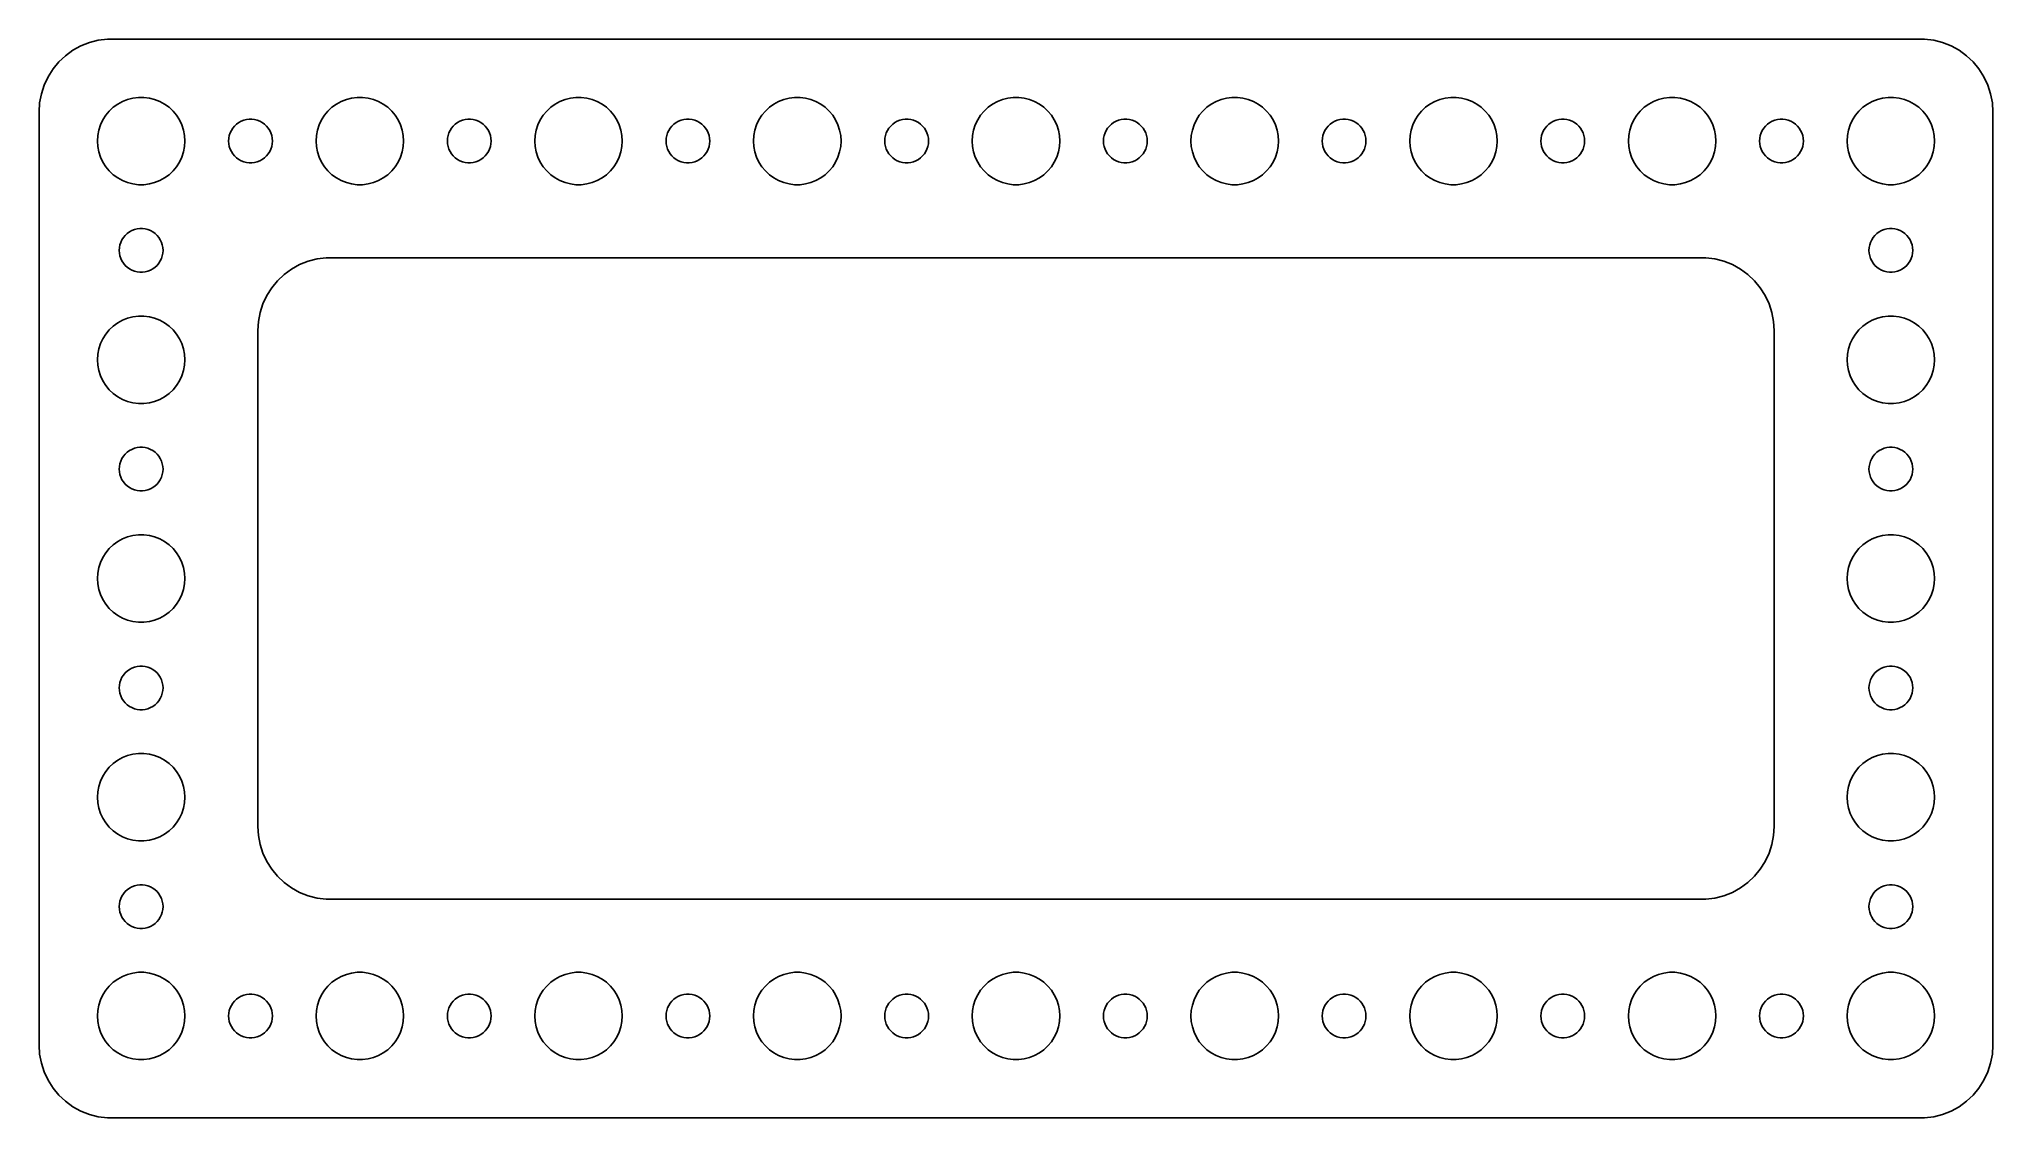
# Model space of a CAD drawing. Header units: metres. Extents: x -67 to 67, y -37 to 37.
import ezdxf

# ---------------------------------------------------------------- set-up
doc = ezdxf.new("R2010")
doc.units = ezdxf.units.M

msp = doc.modelspace()

# ---------------------------------------------------------------- linework, layer by layer
for p, q in [((-64.6791, 36.2216), (-65.1871, 35.8526)), ((-64.1289, 36.5241), (-64.6791, 36.2216)), ((-63.5451, 36.7553), (-64.1289, 36.5241)), ((-62.9369, 36.9114), (-63.5451, 36.7553)), ((-62.3139, 36.9901), (-62.9369, 36.9114)), ((62.3139, 36.9901), (-62.3139, 36.9901)), ((62.9369, 36.9114), (62.3139, 36.9901)), ((63.5451, 36.7553), (62.9369, 36.9114)), ((64.1289, 36.5241), (63.5451, 36.7553)), ((64.6791, 36.2216), (64.1289, 36.5241)), ((65.1871, 35.8526), (64.6791, 36.2216)), ((-66.0451, 34.9389), (-66.3815, 34.4088)), ((-65.6448, 35.4227), (-66.0451, 34.9389)), ((-65.1871, 35.8526), (-65.6448, 35.4227)), ((65.6448, 35.4227), (65.1871, 35.8526)), ((66.0451, 34.9389), (65.6448, 35.4227)), ((66.3815, 34.4088), (66.0451, 34.9389)), ((-66.6489, 33.8406), (-66.8429, 33.2434)), ((-66.3815, 34.4088), (-66.6489, 33.8406)), ((66.6489, 33.8406), (66.3815, 34.4088)), ((66.8429, 33.2434), (66.6489, 33.8406)), ((-66.9606, 32.6267), (-67, 32)), ((-66.8429, 33.2434), (-66.9606, 32.6267)), ((-62.1869, 32.0536), (-61.9123, 32.3115)), ((-61.9123, 32.3115), (-61.6075, 32.533)), ((-61.6075, 32.533), (-61.2773, 32.7145)), ((-61.2773, 32.7145), (-60.927, 32.8532)), ((-60.927, 32.8532), (-60.5621, 32.9469)), ((-60.5621, 32.9469), (-60.1884, 32.9941)), ((-60.1884, 32.9941), (-59.8116, 32.9941)), ((-59.8116, 32.9941), (-59.4379, 32.9469)), ((-59.4379, 32.9469), (-59.0729, 32.8532)), ((-59.0729, 32.8532), (-58.7227, 32.7145)), ((-58.7227, 32.7145), (-58.3925, 32.533)), ((-58.3925, 32.533), (-58.0877, 32.3115)), ((-58.0877, 32.3115), (-57.8131, 32.0536)), ((-47.1869, 32.0536), (-46.9123, 32.3115)), ((-46.9123, 32.3115), (-46.6075, 32.533)), ((-46.6075, 32.533), (-46.2773, 32.7145)), ((-46.2773, 32.7145), (-45.927, 32.8532)), ((-45.927, 32.8532), (-45.5621, 32.9469)), ((-45.5621, 32.9469), (-45.1884, 32.9941)), ((-45.1884, 32.9941), (-44.8116, 32.9941)), ((-44.8116, 32.9941), (-44.4379, 32.9469)), ((-44.4379, 32.9469), (-44.0729, 32.8532)), ((-44.0729, 32.8532), (-43.7227, 32.7145)), ((-43.7227, 32.7145), (-43.3925, 32.533)), ((-43.3925, 32.533), (-43.0877, 32.3115)), ((-43.0877, 32.3115), (-42.8131, 32.0536)), ((-32.1869, 32.0536), (-31.9123, 32.3115)), ((-31.9123, 32.3115), (-31.6075, 32.533)), ((-31.6075, 32.533), (-31.2773, 32.7145)), ((-31.2773, 32.7145), (-30.927, 32.8532)), ((-30.927, 32.8532), (-30.5621, 32.9469)), ((-30.5621, 32.9469), (-30.1884, 32.9941)), ((-30.1884, 32.9941), (-29.8116, 32.9941)), ((-29.8116, 32.9941), (-29.4379, 32.9469)), ((-29.4379, 32.9469), (-29.0729, 32.8532)), ((-29.0729, 32.8532), (-28.7227, 32.7145)), ((-28.7227, 32.7145), (-28.3925, 32.533)), ((-28.3925, 32.533), (-28.0877, 32.3115)), ((-28.0877, 32.3115), (-27.8131, 32.0536)), ((-17.1869, 32.0536), (-16.9123, 32.3115)), ((-16.9123, 32.3115), (-16.6075, 32.533)), ((-16.6075, 32.533), (-16.2773, 32.7145)), ((-16.2773, 32.7145), (-15.927, 32.8532)), ((-15.927, 32.8532), (-15.5621, 32.9469)), ((-15.5621, 32.9469), (-15.1884, 32.9941)), ((-15.1884, 32.9941), (-14.8116, 32.9941)), ((-14.8116, 32.9941), (-14.4379, 32.9469)), ((-14.4379, 32.9469), (-14.0729, 32.8532)), ((-14.0729, 32.8532), (-13.7227, 32.7145)), ((-13.7227, 32.7145), (-13.3925, 32.533)), ((-13.3925, 32.533), (-13.0877, 32.3115)), ((-13.0877, 32.3115), (-12.8131, 32.0536)), ((-2.1869, 32.0536), (-1.91226, 32.3115)), ((-1.91226, 32.3115), (-1.60747, 32.533)), ((-1.60747, 32.533), (-1.27733, 32.7145)), ((-1.27733, 32.7145), (-0.92705, 32.8532)), ((-0.92705, 32.8532), (-0.56213, 32.9469)), ((-0.56213, 32.9469), (-0.18837, 32.9941)), ((-0.18837, 32.9941), (0.18837, 32.9941)), ((0.18837, 32.9941), (0.56213, 32.9469)), ((0.56213, 32.9469), (0.92705, 32.8532)), ((0.92705, 32.8532), (1.27733, 32.7145)), ((1.27733, 32.7145), (1.60747, 32.533)), ((1.60747, 32.533), (1.91226, 32.3115)), ((1.91226, 32.3115), (2.1869, 32.0536)), ((12.8131, 32.0536), (13.0877, 32.3115)), ((13.0877, 32.3115), (13.3925, 32.533)), ((13.3925, 32.533), (13.7227, 32.7145)), ((13.7227, 32.7145), (14.0729, 32.8532)), ((14.0729, 32.8532), (14.4379, 32.9469)), ((14.4379, 32.9469), (14.8116, 32.9941)), ((14.8116, 32.9941), (15.1884, 32.9941)), ((15.1884, 32.9941), (15.5621, 32.9469)), ((15.5621, 32.9469), (15.927, 32.8532)), ((15.927, 32.8532), (16.2773, 32.7145)), ((16.2773, 32.7145), (16.6075, 32.533)), ((16.6075, 32.533), (16.9123, 32.3115)), ((16.9123, 32.3115), (17.1869, 32.0536)), ((27.8131, 32.0536), (28.0877, 32.3115)), ((28.0877, 32.3115), (28.3925, 32.533)), ((28.3925, 32.533), (28.7227, 32.7145)), ((28.7227, 32.7145), (29.0729, 32.8532)), ((29.0729, 32.8532), (29.4379, 32.9469)), ((29.4379, 32.9469), (29.8116, 32.9941)), ((29.8116, 32.9941), (30.1884, 32.9941)), ((30.1884, 32.9941), (30.5621, 32.9469)), ((30.5621, 32.9469), (30.927, 32.8532)), ((30.927, 32.8532), (31.2773, 32.7145)), ((31.2773, 32.7145), (31.6075, 32.533)), ((31.6075, 32.533), (31.9123, 32.3115)), ((31.9123, 32.3115), (32.1869, 32.0536)), ((42.8131, 32.0536), (43.0877, 32.3115)), ((43.0877, 32.3115), (43.3925, 32.533)), ((43.3925, 32.533), (43.7227, 32.7145)), ((43.7227, 32.7145), (44.0729, 32.8532)), ((44.0729, 32.8532), (44.4379, 32.9469)), ((44.4379, 32.9469), (44.8116, 32.9941)), ((44.8116, 32.9941), (45.1884, 32.9941)), ((45.1884, 32.9941), (45.5621, 32.9469)), ((45.5621, 32.9469), (45.927, 32.8532)), ((45.927, 32.8532), (46.2773, 32.7145)), ((46.2773, 32.7145), (46.6075, 32.533)), ((46.6075, 32.533), (46.9123, 32.3115)), ((46.9123, 32.3115), (47.1869, 32.0536)), ((57.8131, 32.0536), (58.0877, 32.3115)), ((58.0877, 32.3115), (58.3925, 32.533)), ((58.3925, 32.533), (58.7227, 32.7145)), ((58.7227, 32.7145), (59.0729, 32.8532)), ((59.0729, 32.8532), (59.4379, 32.9469)), ((59.4379, 32.9469), (59.8116, 32.9941)), ((59.8116, 32.9941), (60.1884, 32.9941)), ((60.1884, 32.9941), (60.5621, 32.9469)), ((60.5621, 32.9469), (60.927, 32.8532)), ((60.927, 32.8532), (61.2773, 32.7145)), ((61.2773, 32.7145), (61.6075, 32.533)), ((61.6075, 32.533), (61.9123, 32.3115)), ((61.9123, 32.3115), (62.1869, 32.0536)), ((66.9606, 32.6267), (66.8429, 33.2434)), ((67, 32), (66.9606, 32.6267)), ((-67, 32), (-67, -32)), ((-62.9057, 30.7461), (-62.7893, 31.1044)), ((-62.7893, 31.1044), (-62.6289, 31.4453)), ((-62.6289, 31.4453), (-62.427, 31.7634)), ((-62.427, 31.7634), (-62.1869, 32.0536)), ((-57.8131, 32.0536), (-57.5729, 31.7634)), ((-57.5729, 31.7634), (-57.3711, 31.4453)), ((-57.3711, 31.4453), (-57.2107, 31.1044)), ((-57.2107, 31.1044), (-57.0942, 30.7461)), ((-53.8145, 30.7226), (-53.7135, 30.8817)), ((-53.7135, 30.8817), (-53.5934, 31.0268)), ((-53.5934, 31.0268), (-53.4561, 31.1558)), ((-53.4561, 31.1558), (-53.3037, 31.2665)), ((-53.3037, 31.2665), (-53.1387, 31.3572)), ((-53.1387, 31.3572), (-52.9635, 31.4266)), ((-52.9635, 31.4266), (-52.7811, 31.4734)), ((-52.7811, 31.4734), (-52.5942, 31.497)), ((-52.5942, 31.497), (-52.4058, 31.497)), ((-52.4058, 31.497), (-52.2189, 31.4734)), ((-52.2189, 31.4734), (-52.0365, 31.4266)), ((-52.0365, 31.4266), (-51.8613, 31.3572)), ((-51.8613, 31.3572), (-51.6963, 31.2665)), ((-51.6963, 31.2665), (-51.5439, 31.1558)), ((-51.5439, 31.1558), (-51.4065, 31.0268)), ((-51.4065, 31.0268), (-51.2865, 30.8817)), ((-51.2865, 30.8817), (-51.1855, 30.7226)), ((-47.9057, 30.7461), (-47.7893, 31.1044)), ((-47.7893, 31.1044), (-47.6289, 31.4453)), ((-47.6289, 31.4453), (-47.427, 31.7634)), ((-47.427, 31.7634), (-47.1869, 32.0536)), ((-42.8131, 32.0536), (-42.5729, 31.7634)), ((-42.5729, 31.7634), (-42.3711, 31.4453)), ((-42.3711, 31.4453), (-42.2107, 31.1044)), ((-42.2107, 31.1044), (-42.0942, 30.7461)), ((-38.8145, 30.7226), (-38.7135, 30.8817)), ((-38.7135, 30.8817), (-38.5934, 31.0268)), ((-38.5934, 31.0268), (-38.4561, 31.1558)), ((-38.4561, 31.1558), (-38.3037, 31.2665)), ((-38.3037, 31.2665), (-38.1387, 31.3572)), ((-38.1387, 31.3572), (-37.9635, 31.4266)), ((-37.9635, 31.4266), (-37.7811, 31.4734)), ((-37.7811, 31.4734), (-37.5942, 31.497)), ((-37.5942, 31.497), (-37.4058, 31.497)), ((-37.4058, 31.497), (-37.2189, 31.4734)), ((-37.2189, 31.4734), (-37.0365, 31.4266)), ((-37.0365, 31.4266), (-36.8613, 31.3572)), ((-36.8613, 31.3572), (-36.6963, 31.2665)), ((-36.6963, 31.2665), (-36.5439, 31.1558)), ((-36.5439, 31.1558), (-36.4065, 31.0268)), ((-36.4065, 31.0268), (-36.2865, 30.8817)), ((-36.2865, 30.8817), (-36.1855, 30.7226)), ((-32.9057, 30.7461), (-32.7893, 31.1044)), ((-32.7893, 31.1044), (-32.6289, 31.4453)), ((-32.6289, 31.4453), (-32.427, 31.7634)), ((-32.427, 31.7634), (-32.1869, 32.0536)), ((-27.8131, 32.0536), (-27.5729, 31.7634)), ((-27.5729, 31.7634), (-27.3711, 31.4453)), ((-27.3711, 31.4453), (-27.2107, 31.1044)), ((-27.2107, 31.1044), (-27.0942, 30.7461)), ((-23.8145, 30.7226), (-23.7135, 30.8817)), ((-23.7135, 30.8817), (-23.5934, 31.0268)), ((-23.5934, 31.0268), (-23.4561, 31.1558)), ((-23.4561, 31.1558), (-23.3037, 31.2665)), ((-23.3037, 31.2665), (-23.1387, 31.3572)), ((-23.1387, 31.3572), (-22.9635, 31.4266)), ((-22.9635, 31.4266), (-22.7811, 31.4734)), ((-22.7811, 31.4734), (-22.5942, 31.497)), ((-22.5942, 31.497), (-22.4058, 31.497)), ((-22.4058, 31.497), (-22.2189, 31.4734)), ((-22.2189, 31.4734), (-22.0365, 31.4266)), ((-22.0365, 31.4266), (-21.8613, 31.3572)), ((-21.8613, 31.3572), (-21.6963, 31.2665)), ((-21.6963, 31.2665), (-21.5439, 31.1558)), ((-21.5439, 31.1558), (-21.4065, 31.0268)), ((-21.4065, 31.0268), (-21.2865, 30.8817)), ((-21.2865, 30.8817), (-21.1855, 30.7226)), ((-17.9057, 30.7461), (-17.7893, 31.1044)), ((-17.7893, 31.1044), (-17.6289, 31.4453)), ((-17.6289, 31.4453), (-17.427, 31.7634)), ((-17.427, 31.7634), (-17.1869, 32.0536)), ((-12.8131, 32.0536), (-12.5729, 31.7634)), ((-12.5729, 31.7634), (-12.3711, 31.4453)), ((-12.3711, 31.4453), (-12.2107, 31.1044)), ((-12.2107, 31.1044), (-12.0942, 30.7461)), ((-8.81445, 30.7226), (-8.71352, 30.8817)), ((-8.71352, 30.8817), (-8.59344, 31.0268)), ((-8.59344, 31.0268), (-8.45613, 31.1558)), ((-8.45613, 31.1558), (-8.30373, 31.2665)), ((-8.30373, 31.2665), (-8.13866, 31.3572)), ((-8.13866, 31.3572), (-7.96352, 31.4266)), ((-7.96352, 31.4266), (-7.78107, 31.4734)), ((-7.78107, 31.4734), (-7.59418, 31.497)), ((-7.59418, 31.497), (-7.40581, 31.497)), ((-7.40581, 31.497), (-7.21892, 31.4734)), ((-7.21892, 31.4734), (-7.03647, 31.4266)), ((-7.03647, 31.4266), (-6.86133, 31.3572)), ((-6.86133, 31.3572), (-6.69626, 31.2665)), ((-6.69626, 31.2665), (-6.54385, 31.1558)), ((-6.54385, 31.1558), (-6.40654, 31.0268)), ((-6.40654, 31.0268), (-6.28647, 30.8817)), ((-6.28647, 30.8817), (-6.18553, 30.7226)), ((-2.90575, 30.7461), (-2.78932, 31.1044)), ((-2.78932, 31.1044), (-2.62891, 31.4453)), ((-2.62891, 31.4453), (-2.42705, 31.7634)), ((-2.42705, 31.7634), (-2.1869, 32.0536)), ((2.1869, 32.0536), (2.42705, 31.7634)), ((2.42705, 31.7634), (2.62891, 31.4453)), ((2.62891, 31.4453), (2.78932, 31.1044)), ((2.78932, 31.1044), (2.90575, 30.7461)), ((6.18553, 30.7226), (6.28647, 30.8817)), ((6.28647, 30.8817), (6.40654, 31.0268)), ((6.40654, 31.0268), (6.54385, 31.1558)), ((6.54385, 31.1558), (6.69626, 31.2665)), ((6.69626, 31.2665), (6.86133, 31.3572)), ((6.86133, 31.3572), (7.03647, 31.4266)), ((7.03647, 31.4266), (7.21892, 31.4734)), ((7.21892, 31.4734), (7.40581, 31.497)), ((7.40581, 31.497), (7.59418, 31.497)), ((7.59418, 31.497), (7.78107, 31.4734)), ((7.78107, 31.4734), (7.96352, 31.4266)), ((7.96352, 31.4266), (8.13866, 31.3572)), ((8.13866, 31.3572), (8.30373, 31.2665)), ((8.30373, 31.2665), (8.45613, 31.1558)), ((8.45613, 31.1558), (8.59344, 31.0268)), ((8.59344, 31.0268), (8.71352, 30.8817)), ((8.71352, 30.8817), (8.81445, 30.7226)), ((12.0942, 30.7461), (12.2107, 31.1044)), ((12.2107, 31.1044), (12.3711, 31.4453)), ((12.3711, 31.4453), (12.5729, 31.7634)), ((12.5729, 31.7634), (12.8131, 32.0536)), ((17.1869, 32.0536), (17.427, 31.7634)), ((17.427, 31.7634), (17.6289, 31.4453)), ((17.6289, 31.4453), (17.7893, 31.1044)), ((17.7893, 31.1044), (17.9057, 30.7461)), ((21.1855, 30.7226), (21.2865, 30.8817)), ((21.2865, 30.8817), (21.4065, 31.0268)), ((21.4065, 31.0268), (21.5439, 31.1558)), ((21.5439, 31.1558), (21.6963, 31.2665)), ((21.6963, 31.2665), (21.8613, 31.3572)), ((21.8613, 31.3572), (22.0365, 31.4266)), ((22.0365, 31.4266), (22.2189, 31.4734)), ((22.2189, 31.4734), (22.4058, 31.497)), ((22.4058, 31.497), (22.5942, 31.497)), ((22.5942, 31.497), (22.7811, 31.4734)), ((22.7811, 31.4734), (22.9635, 31.4266)), ((22.9635, 31.4266), (23.1387, 31.3572)), ((23.1387, 31.3572), (23.3037, 31.2665)), ((23.3037, 31.2665), (23.4561, 31.1558)), ((23.4561, 31.1558), (23.5934, 31.0268)), ((23.5934, 31.0268), (23.7135, 30.8817)), ((23.7135, 30.8817), (23.8145, 30.7226)), ((27.0942, 30.7461), (27.2107, 31.1044)), ((27.2107, 31.1044), (27.3711, 31.4453)), ((27.3711, 31.4453), (27.5729, 31.7634)), ((27.5729, 31.7634), (27.8131, 32.0536)), ((32.1869, 32.0536), (32.427, 31.7634)), ((32.427, 31.7634), (32.6289, 31.4453)), ((32.6289, 31.4453), (32.7893, 31.1044)), ((32.7893, 31.1044), (32.9057, 30.7461)), ((36.1855, 30.7226), (36.2865, 30.8817)), ((36.2865, 30.8817), (36.4065, 31.0268)), ((36.4065, 31.0268), (36.5439, 31.1558)), ((36.5439, 31.1558), (36.6963, 31.2665)), ((36.6963, 31.2665), (36.8613, 31.3572)), ((36.8613, 31.3572), (37.0365, 31.4266)), ((37.0365, 31.4266), (37.2189, 31.4734)), ((37.2189, 31.4734), (37.4058, 31.497)), ((37.4058, 31.497), (37.5942, 31.497)), ((37.5942, 31.497), (37.7811, 31.4734)), ((37.7811, 31.4734), (37.9635, 31.4266)), ((37.9635, 31.4266), (38.1387, 31.3572)), ((38.1387, 31.3572), (38.3037, 31.2665)), ((38.3037, 31.2665), (38.4561, 31.1558)), ((38.4561, 31.1558), (38.5934, 31.0268)), ((38.5934, 31.0268), (38.7135, 30.8817)), ((38.7135, 30.8817), (38.8145, 30.7226)), ((42.0942, 30.7461), (42.2107, 31.1044)), ((42.2107, 31.1044), (42.3711, 31.4453)), ((42.3711, 31.4453), (42.5729, 31.7634)), ((42.5729, 31.7634), (42.8131, 32.0536)), ((47.1869, 32.0536), (47.427, 31.7634)), ((47.427, 31.7634), (47.6289, 31.4453)), ((47.6289, 31.4453), (47.7893, 31.1044)), ((47.7893, 31.1044), (47.9057, 30.7461)), ((51.1855, 30.7226), (51.2865, 30.8817)), ((51.2865, 30.8817), (51.4065, 31.0268)), ((51.4065, 31.0268), (51.5439, 31.1558)), ((51.5439, 31.1558), (51.6963, 31.2665)), ((51.6963, 31.2665), (51.8613, 31.3572)), ((51.8613, 31.3572), (52.0365, 31.4266)), ((52.0365, 31.4266), (52.2189, 31.4734)), ((52.2189, 31.4734), (52.4058, 31.497)), ((52.4058, 31.497), (52.5942, 31.497)), ((52.5942, 31.497), (52.7811, 31.4734)), ((52.7811, 31.4734), (52.9635, 31.4266)), ((52.9635, 31.4266), (53.1387, 31.3572)), ((53.1387, 31.3572), (53.3037, 31.2665)), ((53.3037, 31.2665), (53.4561, 31.1558)), ((53.4561, 31.1558), (53.5934, 31.0268)), ((53.5934, 31.0268), (53.7135, 30.8817)), ((53.7135, 30.8817), (53.8145, 30.7226)), ((57.0942, 30.7461), (57.2107, 31.1044)), ((57.2107, 31.1044), (57.3711, 31.4453)), ((57.3711, 31.4453), (57.5729, 31.7634)), ((57.5729, 31.7634), (57.8131, 32.0536)), ((62.1869, 32.0536), (62.427, 31.7634)), ((62.427, 31.7634), (62.6289, 31.4453)), ((62.6289, 31.4453), (62.7893, 31.1044)), ((62.7893, 31.1044), (62.9057, 30.7461)), ((67, -32), (67, 32)), ((-63, 30), (-62.9763, 30.376)), ((-62.9763, 29.624), (-63, 30)), ((-62.9763, 30.376), (-62.9057, 30.7461)), ((-62.9057, 29.2539), (-62.9763, 29.624)), ((-57.0942, 30.7461), (-57.0237, 30.376)), ((-57.0237, 29.624), (-57.0942, 29.2539)), ((-57.0237, 30.376), (-57, 30)), ((-57, 30), (-57.0237, 29.624)), ((-54, 30), (-53.9882, 30.188)), ((-53.9882, 29.812), (-54, 30)), ((-53.9882, 30.188), (-53.9529, 30.373)), ((-53.9529, 29.627), (-53.9882, 29.812)), ((-53.9529, 30.373), (-53.8947, 30.5522)), ((-53.8947, 29.4478), (-53.9529, 29.627)), ((-53.8947, 30.5522), (-53.8145, 30.7226)), ((-51.1855, 30.7226), (-51.1053, 30.5522)), ((-51.1053, 30.5522), (-51.0471, 30.373)), ((-51.0471, 29.627), (-51.1053, 29.4478)), ((-51.0471, 30.373), (-51.0118, 30.188)), ((-51.0118, 29.812), (-51.0471, 29.627)), ((-51.0118, 30.188), (-51, 30)), ((-51, 30), (-51.0118, 29.812)), ((-48, 30), (-47.9763, 30.376)), ((-47.9763, 29.624), (-48, 30)), ((-47.9763, 30.376), (-47.9057, 30.7461)), ((-47.9057, 29.2539), (-47.9763, 29.624)), ((-42.0942, 30.7461), (-42.0237, 30.376)), ((-42.0237, 29.624), (-42.0942, 29.2539)), ((-42.0237, 30.376), (-42, 30)), ((-42, 30), (-42.0237, 29.624)), ((-39, 30), (-38.9882, 30.188)), ((-38.9882, 29.812), (-39, 30)), ((-38.9882, 30.188), (-38.9529, 30.373)), ((-38.9529, 29.627), (-38.9882, 29.812)), ((-38.9529, 30.373), (-38.8947, 30.5522)), ((-38.8947, 29.4478), (-38.9529, 29.627)), ((-38.8947, 30.5522), (-38.8145, 30.7226)), ((-36.1855, 30.7226), (-36.1053, 30.5522)), ((-36.1053, 30.5522), (-36.0471, 30.373)), ((-36.0471, 29.627), (-36.1053, 29.4478)), ((-36.0471, 30.373), (-36.0118, 30.188)), ((-36.0118, 29.812), (-36.0471, 29.627)), ((-36.0118, 30.188), (-36, 30)), ((-36, 30), (-36.0118, 29.812)), ((-33, 30), (-32.9763, 30.376)), ((-32.9763, 29.624), (-33, 30)), ((-32.9763, 30.376), (-32.9057, 30.7461)), ((-32.9057, 29.2539), (-32.9763, 29.624)), ((-27.0942, 30.7461), (-27.0237, 30.376)), ((-27.0237, 29.624), (-27.0942, 29.2539)), ((-27.0237, 30.376), (-27, 30)), ((-27, 30), (-27.0237, 29.624)), ((-24, 30), (-23.9882, 30.188)), ((-23.9882, 29.812), (-24, 30)), ((-23.9882, 30.188), (-23.9529, 30.373)), ((-23.9529, 29.627), (-23.9882, 29.812)), ((-23.9529, 30.373), (-23.8947, 30.5522)), ((-23.8947, 29.4478), (-23.9529, 29.627)), ((-23.8947, 30.5522), (-23.8145, 30.7226)), ((-21.1855, 30.7226), (-21.1053, 30.5522)), ((-21.1053, 30.5522), (-21.0471, 30.373)), ((-21.0471, 29.627), (-21.1053, 29.4478)), ((-21.0471, 30.373), (-21.0118, 30.188)), ((-21.0118, 29.812), (-21.0471, 29.627)), ((-21.0118, 30.188), (-21, 30)), ((-21, 30), (-21.0118, 29.812)), ((-18, 30), (-17.9763, 30.376)), ((-17.9763, 29.624), (-18, 30)), ((-17.9763, 30.376), (-17.9057, 30.7461)), ((-17.9057, 29.2539), (-17.9763, 29.624)), ((-12.0942, 30.7461), (-12.0237, 30.376)), ((-12.0237, 29.624), (-12.0942, 29.2539)), ((-12.0237, 30.376), (-12, 30)), ((-12, 30), (-12.0237, 29.624)), ((-9, 30), (-8.98816, 30.188)), ((-8.98816, 29.812), (-9, 30)), ((-8.98816, 30.188), (-8.95287, 30.373)), ((-8.95287, 29.627), (-8.98816, 29.812)), ((-8.95287, 30.373), (-8.89465, 30.5522)), ((-8.89465, 29.4478), (-8.95287, 29.627)), ((-8.89465, 30.5522), (-8.81445, 30.7226)), ((-6.18553, 30.7226), (-6.10533, 30.5522)), ((-6.10533, 30.5522), (-6.04712, 30.373)), ((-6.04712, 29.627), (-6.10533, 29.4478)), ((-6.04712, 30.373), (-6.01183, 30.188)), ((-6.01183, 29.812), (-6.04712, 29.627)), ((-6.01183, 30.188), (-6, 30)), ((-6, 30), (-6.01183, 29.812)), ((-3, 30), (-2.97633, 30.376)), ((-2.97633, 29.624), (-3, 30)), ((-2.97633, 30.376), (-2.90575, 30.7461)), ((-2.90575, 29.2539), (-2.97633, 29.624)), ((2.90575, 30.7461), (2.97633, 30.376)), ((2.97633, 29.624), (2.90575, 29.2539)), ((2.97633, 30.376), (3, 30)), ((3, 30), (2.97633, 29.624)), ((6, 30), (6.01183, 30.188)), ((6.01183, 29.812), (6, 30)), ((6.01183, 30.188), (6.04712, 30.373)), ((6.04712, 29.627), (6.01183, 29.812)), ((6.04712, 30.373), (6.10533, 30.5522)), ((6.10533, 29.4478), (6.04712, 29.627)), ((6.10533, 30.5522), (6.18553, 30.7226)), ((8.81445, 30.7226), (8.89465, 30.5522)), ((8.89465, 30.5522), (8.95287, 30.373)), ((8.95287, 29.627), (8.89465, 29.4478)), ((8.95287, 30.373), (8.98816, 30.188)), ((8.98816, 29.812), (8.95287, 29.627)), ((8.98816, 30.188), (9, 30)), ((9, 30), (8.98816, 29.812)), ((12, 30), (12.0237, 30.376)), ((12.0237, 29.624), (12, 30)), ((12.0237, 30.376), (12.0942, 30.7461)), ((12.0942, 29.2539), (12.0237, 29.624)), ((17.9057, 30.7461), (17.9763, 30.376)), ((17.9763, 29.624), (17.9057, 29.2539)), ((17.9763, 30.376), (18, 30)), ((18, 30), (17.9763, 29.624)), ((21, 30), (21.0118, 30.188)), ((21.0118, 29.812), (21, 30)), ((21.0118, 30.188), (21.0471, 30.373)), ((21.0471, 29.627), (21.0118, 29.812)), ((21.0471, 30.373), (21.1053, 30.5522)), ((21.1053, 29.4478), (21.0471, 29.627)), ((21.1053, 30.5522), (21.1855, 30.7226)), ((23.8145, 30.7226), (23.8947, 30.5522)), ((23.8947, 30.5522), (23.9529, 30.373)), ((23.9529, 29.627), (23.8947, 29.4478)), ((23.9529, 30.373), (23.9882, 30.188)), ((23.9882, 29.812), (23.9529, 29.627)), ((23.9882, 30.188), (24, 30)), ((24, 30), (23.9882, 29.812)), ((27, 30), (27.0237, 30.376)), ((27.0237, 29.624), (27, 30)), ((27.0237, 30.376), (27.0942, 30.7461)), ((27.0942, 29.2539), (27.0237, 29.624)), ((32.9057, 30.7461), (32.9763, 30.376)), ((32.9763, 29.624), (32.9057, 29.2539)), ((32.9763, 30.376), (33, 30)), ((33, 30), (32.9763, 29.624)), ((36, 30), (36.0118, 30.188)), ((36.0118, 29.812), (36, 30)), ((36.0118, 30.188), (36.0471, 30.373)), ((36.0471, 29.627), (36.0118, 29.812)), ((36.0471, 30.373), (36.1053, 30.5522)), ((36.1053, 29.4478), (36.0471, 29.627)), ((36.1053, 30.5522), (36.1855, 30.7226)), ((38.8145, 30.7226), (38.8947, 30.5522)), ((38.8947, 30.5522), (38.9529, 30.373)), ((38.9529, 29.627), (38.8947, 29.4478)), ((38.9529, 30.373), (38.9882, 30.188)), ((38.9882, 29.812), (38.9529, 29.627)), ((38.9882, 30.188), (39, 30)), ((39, 30), (38.9882, 29.812)), ((42, 30), (42.0237, 30.376)), ((42.0237, 29.624), (42, 30)), ((42.0237, 30.376), (42.0942, 30.7461)), ((42.0942, 29.2539), (42.0237, 29.624)), ((47.9057, 30.7461), (47.9763, 30.376)), ((47.9763, 29.624), (47.9057, 29.2539)), ((47.9763, 30.376), (48, 30)), ((48, 30), (47.9763, 29.624)), ((51, 30), (51.0118, 30.188)), ((51.0118, 29.812), (51, 30)), ((51.0118, 30.188), (51.0471, 30.373)), ((51.0471, 29.627), (51.0118, 29.812)), ((51.0471, 30.373), (51.1053, 30.5522)), ((51.1053, 29.4478), (51.0471, 29.627)), ((51.1053, 30.5522), (51.1855, 30.7226)), ((53.8145, 30.7226), (53.8947, 30.5522)), ((53.8947, 30.5522), (53.9529, 30.373)), ((53.9529, 29.627), (53.8947, 29.4478)), ((53.9529, 30.373), (53.9882, 30.188)), ((53.9882, 29.812), (53.9529, 29.627)), ((53.9882, 30.188), (54, 30)), ((54, 30), (53.9882, 29.812)), ((57, 30), (57.0237, 30.376)), ((57.0237, 29.624), (57, 30)), ((57.0237, 30.376), (57.0942, 30.7461)), ((57.0942, 29.2539), (57.0237, 29.624)), ((62.9057, 30.7461), (62.9763, 30.376)), ((62.9763, 29.624), (62.9057, 29.2539)), ((62.9763, 30.376), (63, 30)), ((63, 30), (62.9763, 29.624)), ((-62.7893, 28.8956), (-62.9057, 29.2539)), ((-62.6289, 28.5547), (-62.7893, 28.8956)), ((-62.427, 28.2366), (-62.6289, 28.5547)), ((-62.1869, 27.9464), (-62.427, 28.2366)), ((-57.5729, 28.2366), (-57.8131, 27.9464)), ((-57.3711, 28.5547), (-57.5729, 28.2366)), ((-57.2107, 28.8956), (-57.3711, 28.5547)), ((-57.0942, 29.2539), (-57.2107, 28.8956)), ((-53.8145, 29.2774), (-53.8947, 29.4478)), ((-53.7135, 29.1183), (-53.8145, 29.2774)), ((-53.5934, 28.9732), (-53.7135, 29.1183)), ((-53.4561, 28.8442), (-53.5934, 28.9732)), ((-53.3037, 28.7335), (-53.4561, 28.8442)), ((-53.1387, 28.6427), (-53.3037, 28.7335)), ((-52.9635, 28.5734), (-53.1387, 28.6427)), ((-52.7811, 28.5266), (-52.9635, 28.5734)), ((-52.5942, 28.503), (-52.7811, 28.5266)), ((-52.4058, 28.503), (-52.5942, 28.503)), ((-52.2189, 28.5266), (-52.4058, 28.503)), ((-52.0365, 28.5734), (-52.2189, 28.5266)), ((-51.8613, 28.6427), (-52.0365, 28.5734)), ((-51.6963, 28.7335), (-51.8613, 28.6427)), ((-51.5439, 28.8442), (-51.6963, 28.7335)), ((-51.4065, 28.9732), (-51.5439, 28.8442)), ((-51.2865, 29.1183), (-51.4065, 28.9732)), ((-51.1855, 29.2774), (-51.2865, 29.1183)), ((-51.1053, 29.4478), (-51.1855, 29.2774)), ((-47.7893, 28.8956), (-47.9057, 29.2539)), ((-47.6289, 28.5547), (-47.7893, 28.8956)), ((-47.427, 28.2366), (-47.6289, 28.5547)), ((-47.1869, 27.9464), (-47.427, 28.2366)), ((-42.5729, 28.2366), (-42.8131, 27.9464)), ((-42.3711, 28.5547), (-42.5729, 28.2366)), ((-42.2107, 28.8956), (-42.3711, 28.5547)), ((-42.0942, 29.2539), (-42.2107, 28.8956)), ((-38.8145, 29.2774), (-38.8947, 29.4478)), ((-38.7135, 29.1183), (-38.8145, 29.2774)), ((-38.5934, 28.9732), (-38.7135, 29.1183)), ((-38.4561, 28.8442), (-38.5934, 28.9732)), ((-38.3037, 28.7335), (-38.4561, 28.8442)), ((-38.1387, 28.6427), (-38.3037, 28.7335)), ((-37.9635, 28.5734), (-38.1387, 28.6427)), ((-37.7811, 28.5266), (-37.9635, 28.5734)), ((-37.5942, 28.503), (-37.7811, 28.5266)), ((-37.4058, 28.503), (-37.5942, 28.503)), ((-37.2189, 28.5266), (-37.4058, 28.503)), ((-37.0365, 28.5734), (-37.2189, 28.5266)), ((-36.8613, 28.6427), (-37.0365, 28.5734)), ((-36.6963, 28.7335), (-36.8613, 28.6427)), ((-36.5439, 28.8442), (-36.6963, 28.7335)), ((-36.4065, 28.9732), (-36.5439, 28.8442)), ((-36.2865, 29.1183), (-36.4065, 28.9732)), ((-36.1855, 29.2774), (-36.2865, 29.1183)), ((-36.1053, 29.4478), (-36.1855, 29.2774)), ((-32.7893, 28.8956), (-32.9057, 29.2539)), ((-32.6289, 28.5547), (-32.7893, 28.8956)), ((-32.427, 28.2366), (-32.6289, 28.5547)), ((-32.1869, 27.9464), (-32.427, 28.2366)), ((-27.5729, 28.2366), (-27.8131, 27.9464)), ((-27.3711, 28.5547), (-27.5729, 28.2366)), ((-27.2107, 28.8956), (-27.3711, 28.5547)), ((-27.0942, 29.2539), (-27.2107, 28.8956)), ((-23.8145, 29.2774), (-23.8947, 29.4478)), ((-23.7135, 29.1183), (-23.8145, 29.2774)), ((-23.5934, 28.9732), (-23.7135, 29.1183)), ((-23.4561, 28.8442), (-23.5934, 28.9732)), ((-23.3037, 28.7335), (-23.4561, 28.8442)), ((-23.1387, 28.6427), (-23.3037, 28.7335)), ((-22.9635, 28.5734), (-23.1387, 28.6427)), ((-22.7811, 28.5266), (-22.9635, 28.5734)), ((-22.5942, 28.503), (-22.7811, 28.5266)), ((-22.4058, 28.503), (-22.5942, 28.503)), ((-22.2189, 28.5266), (-22.4058, 28.503)), ((-22.0365, 28.5734), (-22.2189, 28.5266)), ((-21.8613, 28.6427), (-22.0365, 28.5734)), ((-21.6963, 28.7335), (-21.8613, 28.6427)), ((-21.5439, 28.8442), (-21.6963, 28.7335)), ((-21.4065, 28.9732), (-21.5439, 28.8442)), ((-21.2865, 29.1183), (-21.4065, 28.9732)), ((-21.1855, 29.2774), (-21.2865, 29.1183)), ((-21.1053, 29.4478), (-21.1855, 29.2774)), ((-17.7893, 28.8956), (-17.9057, 29.2539)), ((-17.6289, 28.5547), (-17.7893, 28.8956)), ((-17.427, 28.2366), (-17.6289, 28.5547)), ((-17.1869, 27.9464), (-17.427, 28.2366)), ((-12.5729, 28.2366), (-12.8131, 27.9464)), ((-12.3711, 28.5547), (-12.5729, 28.2366)), ((-12.2107, 28.8956), (-12.3711, 28.5547)), ((-12.0942, 29.2539), (-12.2107, 28.8956)), ((-8.81445, 29.2774), (-8.89465, 29.4478)), ((-8.71352, 29.1183), (-8.81445, 29.2774)), ((-8.59344, 28.9732), (-8.71352, 29.1183)), ((-8.45613, 28.8442), (-8.59344, 28.9732)), ((-8.30373, 28.7335), (-8.45613, 28.8442)), ((-8.13866, 28.6427), (-8.30373, 28.7335)), ((-7.96352, 28.5734), (-8.13866, 28.6427)), ((-7.78107, 28.5266), (-7.96352, 28.5734)), ((-7.59418, 28.503), (-7.78107, 28.5266)), ((-7.40581, 28.503), (-7.59418, 28.503)), ((-7.21892, 28.5266), (-7.40581, 28.503)), ((-7.03647, 28.5734), (-7.21892, 28.5266)), ((-6.86133, 28.6427), (-7.03647, 28.5734)), ((-6.69626, 28.7335), (-6.86133, 28.6427)), ((-6.54385, 28.8442), (-6.69626, 28.7335)), ((-6.40654, 28.9732), (-6.54385, 28.8442)), ((-6.28647, 29.1183), (-6.40654, 28.9732)), ((-6.18553, 29.2774), (-6.28647, 29.1183)), ((-6.10533, 29.4478), (-6.18553, 29.2774)), ((-2.78932, 28.8956), (-2.90575, 29.2539)), ((-2.62891, 28.5547), (-2.78932, 28.8956)), ((-2.42705, 28.2366), (-2.62891, 28.5547)), ((-2.1869, 27.9464), (-2.42705, 28.2366)), ((2.42705, 28.2366), (2.1869, 27.9464)), ((2.62891, 28.5547), (2.42705, 28.2366)), ((2.78932, 28.8956), (2.62891, 28.5547)), ((2.90575, 29.2539), (2.78932, 28.8956)), ((6.18553, 29.2774), (6.10533, 29.4478)), ((6.28647, 29.1183), (6.18553, 29.2774)), ((6.40654, 28.9732), (6.28647, 29.1183)), ((6.54385, 28.8442), (6.40654, 28.9732)), ((6.69626, 28.7335), (6.54385, 28.8442)), ((6.86133, 28.6427), (6.69626, 28.7335)), ((7.03647, 28.5734), (6.86133, 28.6427)), ((7.21892, 28.5266), (7.03647, 28.5734)), ((7.40581, 28.503), (7.21892, 28.5266)), ((7.59418, 28.503), (7.40581, 28.503)), ((7.78107, 28.5266), (7.59418, 28.503)), ((7.96352, 28.5734), (7.78107, 28.5266)), ((8.13866, 28.6427), (7.96352, 28.5734)), ((8.30373, 28.7335), (8.13866, 28.6427)), ((8.45613, 28.8442), (8.30373, 28.7335)), ((8.59344, 28.9732), (8.45613, 28.8442)), ((8.71352, 29.1183), (8.59344, 28.9732)), ((8.81445, 29.2774), (8.71352, 29.1183)), ((8.89465, 29.4478), (8.81445, 29.2774)), ((12.2107, 28.8956), (12.0942, 29.2539)), ((12.3711, 28.5547), (12.2107, 28.8956)), ((12.5729, 28.2366), (12.3711, 28.5547)), ((12.8131, 27.9464), (12.5729, 28.2366)), ((17.427, 28.2366), (17.1869, 27.9464)), ((17.6289, 28.5547), (17.427, 28.2366)), ((17.7893, 28.8956), (17.6289, 28.5547)), ((17.9057, 29.2539), (17.7893, 28.8956)), ((21.1855, 29.2774), (21.1053, 29.4478)), ((21.2865, 29.1183), (21.1855, 29.2774)), ((21.4065, 28.9732), (21.2865, 29.1183)), ((21.5439, 28.8442), (21.4065, 28.9732)), ((21.6963, 28.7335), (21.5439, 28.8442)), ((21.8613, 28.6427), (21.6963, 28.7335)), ((22.0365, 28.5734), (21.8613, 28.6427)), ((22.2189, 28.5266), (22.0365, 28.5734)), ((22.4058, 28.503), (22.2189, 28.5266)), ((22.5942, 28.503), (22.4058, 28.503)), ((22.7811, 28.5266), (22.5942, 28.503)), ((22.9635, 28.5734), (22.7811, 28.5266)), ((23.1387, 28.6427), (22.9635, 28.5734)), ((23.3037, 28.7335), (23.1387, 28.6427)), ((23.4561, 28.8442), (23.3037, 28.7335)), ((23.5934, 28.9732), (23.4561, 28.8442)), ((23.7135, 29.1183), (23.5934, 28.9732)), ((23.8145, 29.2774), (23.7135, 29.1183)), ((23.8947, 29.4478), (23.8145, 29.2774)), ((27.2107, 28.8956), (27.0942, 29.2539)), ((27.3711, 28.5547), (27.2107, 28.8956)), ((27.5729, 28.2366), (27.3711, 28.5547)), ((27.8131, 27.9464), (27.5729, 28.2366)), ((32.427, 28.2366), (32.1869, 27.9464)), ((32.6289, 28.5547), (32.427, 28.2366)), ((32.7893, 28.8956), (32.6289, 28.5547)), ((32.9057, 29.2539), (32.7893, 28.8956)), ((36.1855, 29.2774), (36.1053, 29.4478)), ((36.2865, 29.1183), (36.1855, 29.2774)), ((36.4065, 28.9732), (36.2865, 29.1183)), ((36.5439, 28.8442), (36.4065, 28.9732)), ((36.6963, 28.7335), (36.5439, 28.8442)), ((36.8613, 28.6427), (36.6963, 28.7335)), ((37.0365, 28.5734), (36.8613, 28.6427)), ((37.2189, 28.5266), (37.0365, 28.5734)), ((37.4058, 28.503), (37.2189, 28.5266)), ((37.5942, 28.503), (37.4058, 28.503)), ((37.7811, 28.5266), (37.5942, 28.503)), ((37.9635, 28.5734), (37.7811, 28.5266)), ((38.1387, 28.6427), (37.9635, 28.5734)), ((38.3037, 28.7335), (38.1387, 28.6427)), ((38.4561, 28.8442), (38.3037, 28.7335)), ((38.5934, 28.9732), (38.4561, 28.8442)), ((38.7135, 29.1183), (38.5934, 28.9732)), ((38.8145, 29.2774), (38.7135, 29.1183)), ((38.8947, 29.4478), (38.8145, 29.2774)), ((42.2107, 28.8956), (42.0942, 29.2539)), ((42.3711, 28.5547), (42.2107, 28.8956)), ((42.5729, 28.2366), (42.3711, 28.5547)), ((42.8131, 27.9464), (42.5729, 28.2366)), ((47.427, 28.2366), (47.1869, 27.9464)), ((47.6289, 28.5547), (47.427, 28.2366)), ((47.7893, 28.8956), (47.6289, 28.5547)), ((47.9057, 29.2539), (47.7893, 28.8956)), ((51.1855, 29.2774), (51.1053, 29.4478)), ((51.2865, 29.1183), (51.1855, 29.2774)), ((51.4065, 28.9732), (51.2865, 29.1183)), ((51.5439, 28.8442), (51.4065, 28.9732)), ((51.6963, 28.7335), (51.5439, 28.8442)), ((51.8613, 28.6427), (51.6963, 28.7335)), ((52.0365, 28.5734), (51.8613, 28.6427)), ((52.2189, 28.5266), (52.0365, 28.5734)), ((52.4058, 28.503), (52.2189, 28.5266)), ((52.5942, 28.503), (52.4058, 28.503)), ((52.7811, 28.5266), (52.5942, 28.503)), ((52.9635, 28.5734), (52.7811, 28.5266)), ((53.1387, 28.6427), (52.9635, 28.5734)), ((53.3037, 28.7335), (53.1387, 28.6427)), ((53.4561, 28.8442), (53.3037, 28.7335)), ((53.5934, 28.9732), (53.4561, 28.8442)), ((53.7135, 29.1183), (53.5934, 28.9732)), ((53.8145, 29.2774), (53.7135, 29.1183)), ((53.8947, 29.4478), (53.8145, 29.2774)), ((57.2107, 28.8956), (57.0942, 29.2539)), ((57.3711, 28.5547), (57.2107, 28.8956)), ((57.5729, 28.2366), (57.3711, 28.5547)), ((57.8131, 27.9464), (57.5729, 28.2366)), ((62.427, 28.2366), (62.1869, 27.9464)), ((62.6289, 28.5547), (62.427, 28.2366)), ((62.7893, 28.8956), (62.6289, 28.5547)), ((62.9057, 29.2539), (62.7893, 28.8956)), ((-61.9123, 27.6884), (-62.1869, 27.9464)), ((-61.6075, 27.467), (-61.9123, 27.6884)), ((-61.2773, 27.2855), (-61.6075, 27.467)), ((-60.927, 27.1468), (-61.2773, 27.2855)), ((-60.5621, 27.0531), (-60.927, 27.1468)), ((-60.1884, 27.0059), (-60.5621, 27.0531)), ((-59.8116, 27.0059), (-60.1884, 27.0059)), ((-59.4379, 27.0531), (-59.8116, 27.0059)), ((-59.0729, 27.1468), (-59.4379, 27.0531)), ((-58.7227, 27.2855), (-59.0729, 27.1468)), ((-58.3925, 27.467), (-58.7227, 27.2855)), ((-58.0877, 27.6884), (-58.3925, 27.467)), ((-57.8131, 27.9464), (-58.0877, 27.6884)), ((-46.9123, 27.6884), (-47.1869, 27.9464)), ((-46.6075, 27.467), (-46.9123, 27.6884)), ((-46.2773, 27.2855), (-46.6075, 27.467)), ((-45.927, 27.1468), (-46.2773, 27.2855)), ((-45.5621, 27.0531), (-45.927, 27.1468)), ((-45.1884, 27.0059), (-45.5621, 27.0531)), ((-44.8116, 27.0059), (-45.1884, 27.0059)), ((-44.4379, 27.0531), (-44.8116, 27.0059)), ((-44.0729, 27.1468), (-44.4379, 27.0531)), ((-43.7227, 27.2855), (-44.0729, 27.1468)), ((-43.3925, 27.467), (-43.7227, 27.2855)), ((-43.0877, 27.6884), (-43.3925, 27.467)), ((-42.8131, 27.9464), (-43.0877, 27.6884)), ((-31.9123, 27.6884), (-32.1869, 27.9464)), ((-31.6075, 27.467), (-31.9123, 27.6884)), ((-31.2773, 27.2855), (-31.6075, 27.467)), ((-30.927, 27.1468), (-31.2773, 27.2855)), ((-30.5621, 27.0531), (-30.927, 27.1468)), ((-30.1884, 27.0059), (-30.5621, 27.0531)), ((-29.8116, 27.0059), (-30.1884, 27.0059)), ((-29.4379, 27.0531), (-29.8116, 27.0059)), ((-29.0729, 27.1468), (-29.4379, 27.0531)), ((-28.7227, 27.2855), (-29.0729, 27.1468)), ((-28.3925, 27.467), (-28.7227, 27.2855)), ((-28.0877, 27.6884), (-28.3925, 27.467)), ((-27.8131, 27.9464), (-28.0877, 27.6884)), ((-16.9123, 27.6884), (-17.1869, 27.9464)), ((-16.6075, 27.467), (-16.9123, 27.6884)), ((-16.2773, 27.2855), (-16.6075, 27.467)), ((-15.927, 27.1468), (-16.2773, 27.2855)), ((-15.5621, 27.0531), (-15.927, 27.1468)), ((-15.1884, 27.0059), (-15.5621, 27.0531)), ((-14.8116, 27.0059), (-15.1884, 27.0059)), ((-14.4379, 27.0531), (-14.8116, 27.0059)), ((-14.0729, 27.1468), (-14.4379, 27.0531)), ((-13.7227, 27.2855), (-14.0729, 27.1468)), ((-13.3925, 27.467), (-13.7227, 27.2855)), ((-13.0877, 27.6884), (-13.3925, 27.467)), ((-12.8131, 27.9464), (-13.0877, 27.6884)), ((-1.91226, 27.6884), (-2.1869, 27.9464)), ((-1.60747, 27.467), (-1.91226, 27.6884)), ((-1.27733, 27.2855), (-1.60747, 27.467)), ((-0.92705, 27.1468), (-1.27733, 27.2855)), ((-0.56213, 27.0531), (-0.92705, 27.1468)), ((-0.18837, 27.0059), (-0.56213, 27.0531)), ((0.18837, 27.0059), (-0.18837, 27.0059)), ((0.56213, 27.0531), (0.18837, 27.0059)), ((0.92705, 27.1468), (0.56213, 27.0531)), ((1.27733, 27.2855), (0.92705, 27.1468)), ((1.60747, 27.467), (1.27733, 27.2855)), ((1.91226, 27.6884), (1.60747, 27.467)), ((2.1869, 27.9464), (1.91226, 27.6884)), ((13.0877, 27.6884), (12.8131, 27.9464)), ((13.3925, 27.467), (13.0877, 27.6884)), ((13.7227, 27.2855), (13.3925, 27.467)), ((14.0729, 27.1468), (13.7227, 27.2855)), ((14.4379, 27.0531), (14.0729, 27.1468)), ((14.8116, 27.0059), (14.4379, 27.0531)), ((15.1884, 27.0059), (14.8116, 27.0059)), ((15.5621, 27.0531), (15.1884, 27.0059)), ((15.927, 27.1468), (15.5621, 27.0531)), ((16.2773, 27.2855), (15.927, 27.1468)), ((16.6075, 27.467), (16.2773, 27.2855)), ((16.9123, 27.6884), (16.6075, 27.467)), ((17.1869, 27.9464), (16.9123, 27.6884)), ((28.0877, 27.6884), (27.8131, 27.9464)), ((28.3925, 27.467), (28.0877, 27.6884)), ((28.7227, 27.2855), (28.3925, 27.467)), ((29.0729, 27.1468), (28.7227, 27.2855)), ((29.4379, 27.0531), (29.0729, 27.1468)), ((29.8116, 27.0059), (29.4379, 27.0531)), ((30.1884, 27.0059), (29.8116, 27.0059)), ((30.5621, 27.0531), (30.1884, 27.0059)), ((30.927, 27.1468), (30.5621, 27.0531)), ((31.2773, 27.2855), (30.927, 27.1468)), ((31.6075, 27.467), (31.2773, 27.2855)), ((31.9123, 27.6884), (31.6075, 27.467)), ((32.1869, 27.9464), (31.9123, 27.6884)), ((43.0877, 27.6884), (42.8131, 27.9464)), ((43.3925, 27.467), (43.0877, 27.6884)), ((43.7227, 27.2855), (43.3925, 27.467)), ((44.0729, 27.1468), (43.7227, 27.2855)), ((44.4379, 27.0531), (44.0729, 27.1468)), ((44.8116, 27.0059), (44.4379, 27.0531)), ((45.1884, 27.0059), (44.8116, 27.0059)), ((45.5621, 27.0531), (45.1884, 27.0059)), ((45.927, 27.1468), (45.5621, 27.0531)), ((46.2773, 27.2855), (45.927, 27.1468)), ((46.6075, 27.467), (46.2773, 27.2855)), ((46.9123, 27.6884), (46.6075, 27.467)), ((47.1869, 27.9464), (46.9123, 27.6884)), ((58.0877, 27.6884), (57.8131, 27.9464)), ((58.3925, 27.467), (58.0877, 27.6884)), ((58.7227, 27.2855), (58.3925, 27.467)), ((59.0729, 27.1468), (58.7227, 27.2855)), ((59.4379, 27.0531), (59.0729, 27.1468)), ((59.8116, 27.0059), (59.4379, 27.0531)), ((60.1884, 27.0059), (59.8116, 27.0059)), ((60.5621, 27.0531), (60.1884, 27.0059)), ((60.927, 27.1468), (60.5621, 27.0531)), ((61.2773, 27.2855), (60.927, 27.1468)), ((61.6075, 27.467), (61.2773, 27.2855)), ((61.9123, 27.6884), (61.6075, 27.467)), ((62.1869, 27.9464), (61.9123, 27.6884)), ((-61.4882, 22.688), (-61.4529, 22.873)), ((-61.4529, 22.873), (-61.3947, 23.0522)), ((-61.3947, 23.0522), (-61.3145, 23.2226)), ((-61.3145, 23.2226), (-61.2135, 23.3817)), ((-61.2135, 23.3817), (-61.0934, 23.5268)), ((-61.0934, 23.5268), (-60.9561, 23.6558)), ((-60.9561, 23.6558), (-60.8037, 23.7665)), ((-60.8037, 23.7665), (-60.6387, 23.8572)), ((-60.6387, 23.8572), (-60.4635, 23.9266)), ((-60.4635, 23.9266), (-60.2811, 23.9734)), ((-60.2811, 23.9734), (-60.0942, 23.997)), ((-60.0942, 23.997), (-59.9058, 23.997)), ((-59.9058, 23.997), (-59.7189, 23.9734)), ((-59.7189, 23.9734), (-59.5365, 23.9266)), ((-59.5365, 23.9266), (-59.3613, 23.8572)), ((-59.3613, 23.8572), (-59.1963, 23.7665)), ((-59.1963, 23.7665), (-59.0439, 23.6558)), ((-59.0439, 23.6558), (-58.9065, 23.5268)), ((-58.9065, 23.5268), (-58.7865, 23.3817)), ((-58.7865, 23.3817), (-58.6855, 23.2226)), ((-58.6855, 23.2226), (-58.6053, 23.0522)), ((-58.6053, 23.0522), (-58.5471, 22.873)), ((-58.5471, 22.873), (-58.5118, 22.688)), ((58.5118, 22.688), (58.5471, 22.873)), ((58.5471, 22.873), (58.6053, 23.0522)), ((58.6053, 23.0522), (58.6855, 23.2226)), ((58.6855, 23.2226), (58.7865, 23.3817)), ((58.7865, 23.3817), (58.9065, 23.5268)), ((58.9065, 23.5268), (59.0439, 23.6558)), ((59.0439, 23.6558), (59.1963, 23.7665)), ((59.1963, 23.7665), (59.3613, 23.8572)), ((59.3613, 23.8572), (59.5365, 23.9266)), ((59.5365, 23.9266), (59.7189, 23.9734)), ((59.7189, 23.9734), (59.9058, 23.997)), ((59.9058, 23.997), (60.0942, 23.997)), ((60.0942, 23.997), (60.2811, 23.9734)), ((60.2811, 23.9734), (60.4635, 23.9266)), ((60.4635, 23.9266), (60.6387, 23.8572)), ((60.6387, 23.8572), (60.8037, 23.7665)), ((60.8037, 23.7665), (60.9561, 23.6558)), ((60.9561, 23.6558), (61.0934, 23.5268)), ((61.0934, 23.5268), (61.2135, 23.3817)), ((61.2135, 23.3817), (61.3145, 23.2226)), ((61.3145, 23.2226), (61.3947, 23.0522)), ((61.3947, 23.0522), (61.4529, 22.873)), ((61.4529, 22.873), (61.4882, 22.688)), ((-61.5, 22.5), (-61.4882, 22.688)), ((-61.4882, 22.312), (-61.5, 22.5)), ((-61.4529, 22.127), (-61.4882, 22.312)), ((-61.3947, 21.9478), (-61.4529, 22.127)), ((-61.3145, 21.7774), (-61.3947, 21.9478)), ((-61.2135, 21.6183), (-61.3145, 21.7774)), ((-61.0934, 21.4732), (-61.2135, 21.6183)), ((-60.9561, 21.3442), (-61.0934, 21.4732)), ((-58.9065, 21.4732), (-59.0439, 21.3442)), ((-58.7865, 21.6183), (-58.9065, 21.4732)), ((-58.6855, 21.7774), (-58.7865, 21.6183)), ((-58.6053, 21.9478), (-58.6855, 21.7774)), ((-58.5471, 22.127), (-58.6053, 21.9478)), ((-58.5118, 22.312), (-58.5471, 22.127)), ((-58.5118, 22.688), (-58.5, 22.5)), ((-58.5, 22.5), (-58.5118, 22.312)), ((-49.6791, 21.2216), (-49.1289, 21.5241)), ((-49.1289, 21.5241), (-48.5451, 21.7553)), ((-48.5451, 21.7553), (-47.9369, 21.9114)), ((-47.9369, 21.9114), (-47.3139, 21.9901)), ((-47.3139, 21.9901), (47.3139, 21.9901)), ((47.3139, 21.9901), (47.9369, 21.9114)), ((47.9369, 21.9114), (48.5451, 21.7553)), ((48.5451, 21.7553), (49.1289, 21.5241)), ((49.1289, 21.5241), (49.6791, 21.2216)), ((58.5, 22.5), (58.5118, 22.688)), ((58.5118, 22.312), (58.5, 22.5)), ((58.5471, 22.127), (58.5118, 22.312)), ((58.6053, 21.9478), (58.5471, 22.127)), ((58.6855, 21.7774), (58.6053, 21.9478)), ((58.7865, 21.6183), (58.6855, 21.7774)), ((58.9065, 21.4732), (58.7865, 21.6183)), ((59.0439, 21.3442), (58.9065, 21.4732)), ((61.0934, 21.4732), (60.9561, 21.3442)), ((61.2135, 21.6183), (61.0934, 21.4732)), ((61.3145, 21.7774), (61.2135, 21.6183)), ((61.3947, 21.9478), (61.3145, 21.7774)), ((61.4529, 22.127), (61.3947, 21.9478)), ((61.4882, 22.312), (61.4529, 22.127)), ((61.4882, 22.688), (61.5, 22.5)), ((61.5, 22.5), (61.4882, 22.312)), ((-60.8037, 21.2335), (-60.9561, 21.3442)), ((-60.6387, 21.1427), (-60.8037, 21.2335)), ((-60.4635, 21.0734), (-60.6387, 21.1427)), ((-60.2811, 21.0266), (-60.4635, 21.0734)), ((-60.0942, 21.003), (-60.2811, 21.0266)), ((-59.9058, 21.003), (-60.0942, 21.003)), ((-59.7189, 21.0266), (-59.9058, 21.003)), ((-59.5365, 21.0734), (-59.7189, 21.0266)), ((-59.3613, 21.1427), (-59.5365, 21.0734)), ((-59.1963, 21.2335), (-59.3613, 21.1427)), ((-59.0439, 21.3442), (-59.1963, 21.2335)), ((-51.0451, 19.9389), (-50.6448, 20.4227)), ((-50.6448, 20.4227), (-50.1871, 20.8526)), ((-50.1871, 20.8526), (-49.6791, 21.2216)), ((49.6791, 21.2216), (50.1871, 20.8526)), ((50.1871, 20.8526), (50.6448, 20.4227)), ((50.6448, 20.4227), (51.0451, 19.9389)), ((59.1963, 21.2335), (59.0439, 21.3442)), ((59.3613, 21.1427), (59.1963, 21.2335)), ((59.5365, 21.0734), (59.3613, 21.1427)), ((59.7189, 21.0266), (59.5365, 21.0734)), ((59.9058, 21.003), (59.7189, 21.0266)), ((60.0942, 21.003), (59.9058, 21.003)), ((60.2811, 21.0266), (60.0942, 21.003)), ((60.4635, 21.0734), (60.2811, 21.0266)), ((60.6387, 21.1427), (60.4635, 21.0734)), ((60.8037, 21.2335), (60.6387, 21.1427)), ((60.9561, 21.3442), (60.8037, 21.2335)), ((-51.8429, 18.2434), (-51.6489, 18.8406)), ((-51.6489, 18.8406), (-51.3815, 19.4088)), ((-51.3815, 19.4088), (-51.0451, 19.9389)), ((51.0451, 19.9389), (51.3815, 19.4088)), ((51.3815, 19.4088), (51.6489, 18.8406)), ((51.6489, 18.8406), (51.8429, 18.2434)), ((-61.9123, 17.3115), (-61.6075, 17.533)), ((-61.6075, 17.533), (-61.2773, 17.7145)), ((-61.2773, 17.7145), (-60.927, 17.8532)), ((-60.927, 17.8532), (-60.5621, 17.9469)), ((-60.5621, 17.9469), (-60.1884, 17.9941)), ((-60.1884, 17.9941), (-59.8116, 17.9941)), ((-59.8116, 17.9941), (-59.4379, 17.9469)), ((-59.4379, 17.9469), (-59.0729, 17.8532)), ((-59.0729, 17.8532), (-58.7227, 17.7145)), ((-58.7227, 17.7145), (-58.3925, 17.533)), ((-58.3925, 17.533), (-58.0877, 17.3115)), ((-52, 17), (-51.9606, 17.6267)), ((-51.9606, 17.6267), (-51.8429, 18.2434)), ((51.8429, 18.2434), (51.9606, 17.6267)), ((51.9606, 17.6267), (52, 17)), ((58.0877, 17.3115), (58.3925, 17.533)), ((58.3925, 17.533), (58.7227, 17.7145)), ((58.7227, 17.7145), (59.0729, 17.8532)), ((59.0729, 17.8532), (59.4379, 17.9469)), ((59.4379, 17.9469), (59.8116, 17.9941)), ((59.8116, 17.9941), (60.1884, 17.9941)), ((60.1884, 17.9941), (60.5621, 17.9469)), ((60.5621, 17.9469), (60.927, 17.8532)), ((60.927, 17.8532), (61.2773, 17.7145)), ((61.2773, 17.7145), (61.6075, 17.533)), ((61.6075, 17.533), (61.9123, 17.3115)), ((-62.9057, 15.7461), (-62.7893, 16.1044)), ((-62.7893, 16.1044), (-62.6289, 16.4453)), ((-62.6289, 16.4453), (-62.427, 16.7634)), ((-62.427, 16.7634), (-62.1869, 17.0536)), ((-62.1869, 17.0536), (-61.9123, 17.3115)), ((-58.0877, 17.3115), (-57.8131, 17.0536)), ((-57.8131, 17.0536), (-57.5729, 16.7634)), ((-57.5729, 16.7634), (-57.3711, 16.4453)), ((-57.3711, 16.4453), (-57.2107, 16.1044)), ((-57.2107, 16.1044), (-57.0942, 15.7461)), ((-52, -17), (-52, 17)), ((52, 17), (52, -17)), ((57.0942, 15.7461), (57.2107, 16.1044)), ((57.2107, 16.1044), (57.3711, 16.4453)), ((57.3711, 16.4453), (57.5729, 16.7634)), ((57.5729, 16.7634), (57.8131, 17.0536)), ((57.8131, 17.0536), (58.0877, 17.3115)), ((61.9123, 17.3115), (62.1869, 17.0536)), ((62.1869, 17.0536), (62.427, 16.7634)), ((62.427, 16.7634), (62.6289, 16.4453)), ((62.6289, 16.4453), (62.7893, 16.1044)), ((62.7893, 16.1044), (62.9057, 15.7461)), ((-63, 15), (-62.9763, 15.376)), ((-62.9763, 14.624), (-63, 15)), ((-62.9763, 15.376), (-62.9057, 15.7461)), ((-57.0942, 15.7461), (-57.0237, 15.376)), ((-57.0237, 15.376), (-57, 15)), ((-57, 15), (-57.0237, 14.624)), ((57, 15), (57.0237, 15.376)), ((57.0237, 14.624), (57, 15)), ((57.0237, 15.376), (57.0942, 15.7461)), ((62.9057, 15.7461), (62.9763, 15.376)), ((62.9763, 15.376), (63, 15)), ((63, 15), (62.9763, 14.624)), ((-62.9057, 14.2539), (-62.9763, 14.624)), ((-62.7893, 13.8956), (-62.9057, 14.2539)), ((-62.6289, 13.5547), (-62.7893, 13.8956)), ((-62.427, 13.2366), (-62.6289, 13.5547)), ((-57.3711, 13.5547), (-57.5729, 13.2366)), ((-57.2107, 13.8956), (-57.3711, 13.5547)), ((-57.0942, 14.2539), (-57.2107, 13.8956)), ((-57.0237, 14.624), (-57.0942, 14.2539)), ((57.0942, 14.2539), (57.0237, 14.624)), ((57.2107, 13.8956), (57.0942, 14.2539)), ((57.3711, 13.5547), (57.2107, 13.8956)), ((57.5729, 13.2366), (57.3711, 13.5547)), ((62.6289, 13.5547), (62.427, 13.2366)), ((62.7893, 13.8956), (62.6289, 13.5547)), ((62.9057, 14.2539), (62.7893, 13.8956)), ((62.9763, 14.624), (62.9057, 14.2539)), ((-62.1869, 12.9464), (-62.427, 13.2366)), ((-61.9123, 12.6884), (-62.1869, 12.9464)), ((-61.6075, 12.467), (-61.9123, 12.6884)), ((-61.2773, 12.2855), (-61.6075, 12.467)), ((-60.927, 12.1468), (-61.2773, 12.2855)), ((-60.5621, 12.0531), (-60.927, 12.1468)), ((-59.0729, 12.1468), (-59.4379, 12.0531)), ((-58.7227, 12.2855), (-59.0729, 12.1468)), ((-58.3925, 12.467), (-58.7227, 12.2855)), ((-58.0877, 12.6884), (-58.3925, 12.467)), ((-57.8131, 12.9464), (-58.0877, 12.6884)), ((-57.5729, 13.2366), (-57.8131, 12.9464)), ((57.8131, 12.9464), (57.5729, 13.2366)), ((58.0877, 12.6884), (57.8131, 12.9464)), ((58.3925, 12.467), (58.0877, 12.6884)), ((58.7227, 12.2855), (58.3925, 12.467)), ((59.0729, 12.1468), (58.7227, 12.2855)), ((59.4379, 12.0531), (59.0729, 12.1468)), ((60.927, 12.1468), (60.5621, 12.0531)), ((61.2773, 12.2855), (60.927, 12.1468)), ((61.6075, 12.467), (61.2773, 12.2855)), ((61.9123, 12.6884), (61.6075, 12.467)), ((62.1869, 12.9464), (61.9123, 12.6884)), ((62.427, 13.2366), (62.1869, 12.9464)), ((-60.1884, 12.0059), (-60.5621, 12.0531)), ((-59.8116, 12.0059), (-60.1884, 12.0059)), ((-59.4379, 12.0531), (-59.8116, 12.0059)), ((59.8116, 12.0059), (59.4379, 12.0531)), ((60.1884, 12.0059), (59.8116, 12.0059)), ((60.5621, 12.0531), (60.1884, 12.0059)), ((-61.4529, 7.87303), (-61.3947, 8.05219)), ((-61.3947, 8.05219), (-61.3145, 8.22263)), ((-61.3145, 8.22263), (-61.2135, 8.38167)), ((-61.2135, 8.38167), (-61.0934, 8.52681)), ((-61.0934, 8.52681), (-60.9561, 8.65576)), ((-60.9561, 8.65576), (-60.8037, 8.76648)), ((-60.8037, 8.76648), (-60.6387, 8.85724)), ((-60.6387, 8.85724), (-60.4635, 8.92657)), ((-60.4635, 8.92657), (-60.2811, 8.97342)), ((-60.2811, 8.97342), (-60.0942, 8.99704)), ((-60.0942, 8.99704), (-59.9058, 8.99704)), ((-59.9058, 8.99704), (-59.7189, 8.97342)), ((-59.7189, 8.97342), (-59.5365, 8.92657)), ((-59.5365, 8.92657), (-59.3613, 8.85724)), ((-59.3613, 8.85724), (-59.1963, 8.76648)), ((-59.1963, 8.76648), (-59.0439, 8.65576)), ((-59.0439, 8.65576), (-58.9065, 8.52681)), ((-58.9065, 8.52681), (-58.7865, 8.38167)), ((-58.7865, 8.38167), (-58.6855, 8.22263)), ((-58.6855, 8.22263), (-58.6053, 8.05219)), ((-58.6053, 8.05219), (-58.5471, 7.87303)), ((58.5471, 7.87303), (58.6053, 8.05219)), ((58.6053, 8.05219), (58.6855, 8.22263)), ((58.6855, 8.22263), (58.7865, 8.38167)), ((58.7865, 8.38167), (58.9065, 8.52681)), ((58.9065, 8.52681), (59.0439, 8.65576)), ((59.0439, 8.65576), (59.1963, 8.76648)), ((59.1963, 8.76648), (59.3613, 8.85724)), ((59.3613, 8.85724), (59.5365, 8.92657)), ((59.5365, 8.92657), (59.7189, 8.97342)), ((59.7189, 8.97342), (59.9058, 8.99704)), ((59.9058, 8.99704), (60.0942, 8.99704)), ((60.0942, 8.99704), (60.2811, 8.97342)), ((60.2811, 8.97342), (60.4635, 8.92657)), ((60.4635, 8.92657), (60.6387, 8.85724)), ((60.6387, 8.85724), (60.8037, 8.76648)), ((60.8037, 8.76648), (60.9561, 8.65576)), ((60.9561, 8.65576), (61.0934, 8.52681)), ((61.0934, 8.52681), (61.2135, 8.38167)), ((61.2135, 8.38167), (61.3145, 8.22263)), ((61.3145, 8.22263), (61.3947, 8.05219)), ((61.3947, 8.05219), (61.4529, 7.87303)), ((-61.5, 7.5), (-61.4882, 7.68799)), ((-61.4882, 7.312), (-61.5, 7.5)), ((-61.4882, 7.68799), (-61.4529, 7.87303)), ((-61.4529, 7.12695), (-61.4882, 7.312)), ((-61.3947, 6.9478), (-61.4529, 7.12695)), ((-61.3145, 6.77736), (-61.3947, 6.9478)), ((-61.2135, 6.61832), (-61.3145, 6.77736)), ((-58.6855, 6.77736), (-58.7865, 6.61832)), ((-58.6053, 6.9478), (-58.6855, 6.77736)), ((-58.5471, 7.12695), (-58.6053, 6.9478)), ((-58.5471, 7.87303), (-58.5118, 7.68799)), ((-58.5118, 7.312), (-58.5471, 7.12695)), ((-58.5118, 7.68799), (-58.5, 7.5)), ((-58.5, 7.5), (-58.5118, 7.312)), ((58.5, 7.5), (58.5118, 7.68799)), ((58.5118, 7.312), (58.5, 7.5)), ((58.5118, 7.68799), (58.5471, 7.87303)), ((58.5471, 7.12695), (58.5118, 7.312)), ((58.6053, 6.9478), (58.5471, 7.12695)), ((58.6855, 6.77736), (58.6053, 6.9478)), ((58.7865, 6.61832), (58.6855, 6.77736)), ((61.3145, 6.77736), (61.2135, 6.61832)), ((61.3947, 6.9478), (61.3145, 6.77736)), ((61.4529, 7.12695), (61.3947, 6.9478)), ((61.4529, 7.87303), (61.4882, 7.68799)), ((61.4882, 7.312), (61.4529, 7.12695)), ((61.4882, 7.68799), (61.5, 7.5)), ((61.5, 7.5), (61.4882, 7.312)), ((-61.0934, 6.47318), (-61.2135, 6.61832)), ((-60.9561, 6.34422), (-61.0934, 6.47318)), ((-60.8037, 6.23351), (-60.9561, 6.34422)), ((-60.6387, 6.14275), (-60.8037, 6.23351)), ((-60.4635, 6.07341), (-60.6387, 6.14275)), ((-60.2811, 6.02657), (-60.4635, 6.07341)), ((-60.0942, 6.00294), (-60.2811, 6.02657)), ((-59.9058, 6.00294), (-60.0942, 6.00294)), ((-59.7189, 6.02657), (-59.9058, 6.00294)), ((-59.5365, 6.07341), (-59.7189, 6.02657)), ((-59.3613, 6.14275), (-59.5365, 6.07341)), ((-59.1963, 6.23351), (-59.3613, 6.14275)), ((-59.0439, 6.34422), (-59.1963, 6.23351)), ((-58.9065, 6.47318), (-59.0439, 6.34422)), ((-58.7865, 6.61832), (-58.9065, 6.47318)), ((58.9065, 6.47318), (58.7865, 6.61832)), ((59.0439, 6.34422), (58.9065, 6.47318)), ((59.1963, 6.23351), (59.0439, 6.34422)), ((59.3613, 6.14275), (59.1963, 6.23351)), ((59.5365, 6.07341), (59.3613, 6.14275)), ((59.7189, 6.02657), (59.5365, 6.07341)), ((59.9058, 6.00294), (59.7189, 6.02657)), ((60.0942, 6.00294), (59.9058, 6.00294)), ((60.2811, 6.02657), (60.0942, 6.00294)), ((60.4635, 6.07341), (60.2811, 6.02657)), ((60.6387, 6.14275), (60.4635, 6.07341)), ((60.8037, 6.23351), (60.6387, 6.14275)), ((60.9561, 6.34422), (60.8037, 6.23351)), ((61.0934, 6.47318), (60.9561, 6.34422)), ((61.2135, 6.61832), (61.0934, 6.47318)), ((-61.6075, 2.53297), (-61.2773, 2.71448)), ((-61.2773, 2.71448), (-60.927, 2.85316)), ((-60.927, 2.85316), (-60.5621, 2.94685)), ((-60.5621, 2.94685), (-60.1884, 2.99408)), ((-60.1884, 2.99408), (-59.8116, 2.99408)), ((-59.8116, 2.99408), (-59.4379, 2.94685)), ((-59.4379, 2.94685), (-59.0729, 2.85316)), ((-59.0729, 2.85316), (-58.7227, 2.71448)), ((-58.7227, 2.71448), (-58.3925, 2.53297)), ((58.3925, 2.53297), (58.7227, 2.71448)), ((58.7227, 2.71448), (59.0729, 2.85316)), ((59.0729, 2.85316), (59.4379, 2.94685)), ((59.4379, 2.94685), (59.8116, 2.99408)), ((59.8116, 2.99408), (60.1884, 2.99408)), ((60.1884, 2.99408), (60.5621, 2.94685)), ((60.5621, 2.94685), (60.927, 2.85316)), ((60.927, 2.85316), (61.2773, 2.71448)), ((61.2773, 2.71448), (61.6075, 2.53297)), ((-62.7893, 1.10437), (-62.6289, 1.44525)), ((-62.6289, 1.44525), (-62.427, 1.76335)), ((-62.427, 1.76335), (-62.1869, 2.05363)), ((-62.1869, 2.05363), (-61.9123, 2.31154)), ((-61.9123, 2.31154), (-61.6075, 2.53297)), ((-58.3925, 2.53297), (-58.0877, 2.31154)), ((-58.0877, 2.31154), (-57.8131, 2.05363)), ((-57.8131, 2.05363), (-57.5729, 1.76335)), ((-57.5729, 1.76335), (-57.3711, 1.44525)), ((-57.3711, 1.44525), (-57.2107, 1.10437)), ((57.2107, 1.10437), (57.3711, 1.44525)), ((57.3711, 1.44525), (57.5729, 1.76335)), ((57.5729, 1.76335), (57.8131, 2.05363)), ((57.8131, 2.05363), (58.0877, 2.31154)), ((58.0877, 2.31154), (58.3925, 2.53297)), ((61.6075, 2.53297), (61.9123, 2.31154)), ((61.9123, 2.31154), (62.1869, 2.05363)), ((62.1869, 2.05363), (62.427, 1.76335)), ((62.427, 1.76335), (62.6289, 1.44525)), ((62.6289, 1.44525), (62.7893, 1.10437)), ((-63, 0), (-62.9763, 0.37599)), ((-62.9763, -0.37599), (-63, 0)), ((-62.9763, 0.37599), (-62.9057, 0.74606)), ((-62.9057, 0.74606), (-62.7893, 1.10437)), ((-57.2107, 1.10437), (-57.0942, 0.74606)), ((-57.0942, 0.74606), (-57.0237, 0.37599)), ((-57.0237, 0.37599), (-57, 0)), ((-57, 0), (-57.0237, -0.37599)), ((57, 0), (57.0237, 0.37599)), ((57.0237, -0.37599), (57, 0)), ((57.0237, 0.37599), (57.0942, 0.74606)), ((57.0942, 0.74606), (57.2107, 1.10437)), ((62.7893, 1.10437), (62.9057, 0.74606)), ((62.9057, 0.74606), (62.9763, 0.37599)), ((62.9763, 0.37599), (63, 0)), ((63, 0), (62.9763, -0.37599)), ((-62.9057, -0.74606), (-62.9763, -0.37599)), ((-62.7893, -1.10437), (-62.9057, -0.74606)), ((-62.6289, -1.44525), (-62.7893, -1.10437)), ((-57.2107, -1.10437), (-57.3711, -1.44525)), ((-57.0942, -0.74606), (-57.2107, -1.10437)), ((-57.0237, -0.37599), (-57.0942, -0.74606)), ((57.0942, -0.74606), (57.0237, -0.37599)), ((57.2107, -1.10437), (57.0942, -0.74606)), ((57.3711, -1.44525), (57.2107, -1.10437)), ((62.7893, -1.10437), (62.6289, -1.44525)), ((62.9057, -0.74606), (62.7893, -1.10437)), ((62.9763, -0.37599), (62.9057, -0.74606)), ((-62.427, -1.76335), (-62.6289, -1.44525)), ((-62.1869, -2.05363), (-62.427, -1.76335)), ((-61.9123, -2.31154), (-62.1869, -2.05363)), ((-61.6075, -2.53297), (-61.9123, -2.31154)), ((-61.2773, -2.71448), (-61.6075, -2.53297)), ((-58.3925, -2.53297), (-58.7227, -2.71448)), ((-58.0877, -2.31154), (-58.3925, -2.53297)), ((-57.8131, -2.05363), (-58.0877, -2.31154)), ((-57.5729, -1.76335), (-57.8131, -2.05363)), ((-57.3711, -1.44525), (-57.5729, -1.76335)), ((57.5729, -1.76335), (57.3711, -1.44525)), ((57.8131, -2.05363), (57.5729, -1.76335)), ((58.0877, -2.31154), (57.8131, -2.05363)), ((58.3925, -2.53297), (58.0877, -2.31154)), ((58.7227, -2.71448), (58.3925, -2.53297)), ((61.6075, -2.53297), (61.2773, -2.71448)), ((61.9123, -2.31154), (61.6075, -2.53297)), ((62.1869, -2.05363), (61.9123, -2.31154)), ((62.427, -1.76335), (62.1869, -2.05363)), ((62.6289, -1.44525), (62.427, -1.76335)), ((-60.927, -2.85316), (-61.2773, -2.71448)), ((-60.5621, -2.94685), (-60.927, -2.85316)), ((-60.1884, -2.99408), (-60.5621, -2.94685)), ((-59.8116, -2.99408), (-60.1884, -2.99408)), ((-59.4379, -2.94685), (-59.8116, -2.99408)), ((-59.0729, -2.85316), (-59.4379, -2.94685)), ((-58.7227, -2.71448), (-59.0729, -2.85316)), ((59.0729, -2.85316), (58.7227, -2.71448)), ((59.4379, -2.94685), (59.0729, -2.85316)), ((59.8116, -2.99408), (59.4379, -2.94685)), ((60.1884, -2.99408), (59.8116, -2.99408)), ((60.5621, -2.94685), (60.1884, -2.99408)), ((60.927, -2.85316), (60.5621, -2.94685)), ((61.2773, -2.71448), (60.927, -2.85316)), ((-61.3145, -6.77736), (-61.2135, -6.61832)), ((-61.2135, -6.61832), (-61.0934, -6.47318)), ((-61.0934, -6.47318), (-60.9561, -6.34422)), ((-60.9561, -6.34422), (-60.8037, -6.23351)), ((-60.8037, -6.23351), (-60.6387, -6.14275)), ((-60.6387, -6.14275), (-60.4635, -6.07341)), ((-60.4635, -6.07341), (-60.2811, -6.02657)), ((-60.2811, -6.02657), (-60.0942, -6.00294)), ((-60.0942, -6.00294), (-59.9058, -6.00294)), ((-59.9058, -6.00294), (-59.7189, -6.02657)), ((-59.7189, -6.02657), (-59.5365, -6.07341)), ((-59.5365, -6.07341), (-59.3613, -6.14275)), ((-59.3613, -6.14275), (-59.1963, -6.23351)), ((-59.1963, -6.23351), (-59.0439, -6.34422)), ((-59.0439, -6.34422), (-58.9065, -6.47318)), ((-58.9065, -6.47318), (-58.7865, -6.61832)), ((-58.7865, -6.61832), (-58.6855, -6.77736)), ((58.6855, -6.77736), (58.7865, -6.61832)), ((58.7865, -6.61832), (58.9065, -6.47318)), ((58.9065, -6.47318), (59.0439, -6.34422)), ((59.0439, -6.34422), (59.1963, -6.23351)), ((59.1963, -6.23351), (59.3613, -6.14275)), ((59.3613, -6.14275), (59.5365, -6.07341)), ((59.5365, -6.07341), (59.7189, -6.02657)), ((59.7189, -6.02657), (59.9058, -6.00294)), ((59.9058, -6.00294), (60.0942, -6.00294)), ((60.0942, -6.00294), (60.2811, -6.02657)), ((60.2811, -6.02657), (60.4635, -6.07341)), ((60.4635, -6.07341), (60.6387, -6.14275)), ((60.6387, -6.14275), (60.8037, -6.23351)), ((60.8037, -6.23351), (60.9561, -6.34422)), ((60.9561, -6.34422), (61.0934, -6.47318)), ((61.0934, -6.47318), (61.2135, -6.61832)), ((61.2135, -6.61832), (61.3145, -6.77736)), ((-61.5, -7.5), (-61.4882, -7.312)), ((-61.4882, -7.68799), (-61.5, -7.5)), ((-61.4882, -7.312), (-61.4529, -7.12695)), ((-61.4529, -7.87303), (-61.4882, -7.68799)), ((-61.4529, -7.12695), (-61.3947, -6.9478)), ((-61.3947, -8.05219), (-61.4529, -7.87303)), ((-61.3947, -6.9478), (-61.3145, -6.77736)), ((-58.6855, -6.77736), (-58.6053, -6.9478)), ((-58.6053, -6.9478), (-58.5471, -7.12695)), ((-58.5471, -7.87303), (-58.6053, -8.05219)), ((-58.5471, -7.12695), (-58.5118, -7.312)), ((-58.5118, -7.68799), (-58.5471, -7.87303)), ((-58.5118, -7.312), (-58.5, -7.5)), ((-58.5, -7.5), (-58.5118, -7.68799)), ((58.5, -7.5), (58.5118, -7.312)), ((58.5118, -7.68799), (58.5, -7.5)), ((58.5118, -7.312), (58.5471, -7.12695)), ((58.5471, -7.87303), (58.5118, -7.68799)), ((58.5471, -7.12695), (58.6053, -6.9478)), ((58.6053, -8.05219), (58.5471, -7.87303)), ((58.6053, -6.9478), (58.6855, -6.77736)), ((61.3145, -6.77736), (61.3947, -6.9478)), ((61.3947, -6.9478), (61.4529, -7.12695)), ((61.4529, -7.87303), (61.3947, -8.05219)), ((61.4529, -7.12695), (61.4882, -7.312)), ((61.4882, -7.68799), (61.4529, -7.87303)), ((61.4882, -7.312), (61.5, -7.5)), ((61.5, -7.5), (61.4882, -7.68799)), ((-61.3145, -8.22263), (-61.3947, -8.05219)), ((-61.2135, -8.38167), (-61.3145, -8.22263)), ((-61.0934, -8.52681), (-61.2135, -8.38167)), ((-60.9561, -8.65576), (-61.0934, -8.52681)), ((-60.8037, -8.76648), (-60.9561, -8.65576)), ((-60.6387, -8.85724), (-60.8037, -8.76648)), ((-60.4635, -8.92657), (-60.6387, -8.85724)), ((-60.2811, -8.97342), (-60.4635, -8.92657)), ((-60.0942, -8.99704), (-60.2811, -8.97342)), ((-59.9058, -8.99704), (-60.0942, -8.99704)), ((-59.7189, -8.97342), (-59.9058, -8.99704)), ((-59.5365, -8.92657), (-59.7189, -8.97342)), ((-59.3613, -8.85724), (-59.5365, -8.92657)), ((-59.1963, -8.76648), (-59.3613, -8.85724)), ((-59.0439, -8.65576), (-59.1963, -8.76648)), ((-58.9065, -8.52681), (-59.0439, -8.65576)), ((-58.7865, -8.38167), (-58.9065, -8.52681)), ((-58.6855, -8.22263), (-58.7865, -8.38167)), ((-58.6053, -8.05219), (-58.6855, -8.22263)), ((58.6855, -8.22263), (58.6053, -8.05219)), ((58.7865, -8.38167), (58.6855, -8.22263)), ((58.9065, -8.52681), (58.7865, -8.38167)), ((59.0439, -8.65576), (58.9065, -8.52681)), ((59.1963, -8.76648), (59.0439, -8.65576)), ((59.3613, -8.85724), (59.1963, -8.76648)), ((59.5365, -8.92657), (59.3613, -8.85724)), ((59.7189, -8.97342), (59.5365, -8.92657)), ((59.9058, -8.99704), (59.7189, -8.97342)), ((60.0942, -8.99704), (59.9058, -8.99704)), ((60.2811, -8.97342), (60.0942, -8.99704)), ((60.4635, -8.92657), (60.2811, -8.97342)), ((60.6387, -8.85724), (60.4635, -8.92657)), ((60.8037, -8.76648), (60.6387, -8.85724)), ((60.9561, -8.65576), (60.8037, -8.76648)), ((61.0934, -8.52681), (60.9561, -8.65576)), ((61.2135, -8.38167), (61.0934, -8.52681)), ((61.3145, -8.22263), (61.2135, -8.38167)), ((61.3947, -8.05219), (61.3145, -8.22263)), ((-60.927, -12.1468), (-60.5621, -12.0531)), ((-60.5621, -12.0531), (-60.1884, -12.0059)), ((-60.1884, -12.0059), (-59.8116, -12.0059)), ((-59.8116, -12.0059), (-59.4379, -12.0531)), ((-59.4379, -12.0531), (-59.0729, -12.1468)), ((59.0729, -12.1468), (59.4379, -12.0531)), ((59.4379, -12.0531), (59.8116, -12.0059)), ((59.8116, -12.0059), (60.1884, -12.0059)), ((60.1884, -12.0059), (60.5621, -12.0531)), ((60.5621, -12.0531), (60.927, -12.1468)), ((-62.6289, -13.5547), (-62.427, -13.2366)), ((-62.427, -13.2366), (-62.1869, -12.9464)), ((-62.1869, -12.9464), (-61.9123, -12.6884)), ((-61.9123, -12.6884), (-61.6075, -12.467)), ((-61.6075, -12.467), (-61.2773, -12.2855)), ((-61.2773, -12.2855), (-60.927, -12.1468)), ((-59.0729, -12.1468), (-58.7227, -12.2855)), ((-58.7227, -12.2855), (-58.3925, -12.467)), ((-58.3925, -12.467), (-58.0877, -12.6884)), ((-58.0877, -12.6884), (-57.8131, -12.9464)), ((-57.8131, -12.9464), (-57.5729, -13.2366)), ((-57.5729, -13.2366), (-57.3711, -13.5547)), ((57.3711, -13.5547), (57.5729, -13.2366)), ((57.5729, -13.2366), (57.8131, -12.9464)), ((57.8131, -12.9464), (58.0877, -12.6884)), ((58.0877, -12.6884), (58.3925, -12.467)), ((58.3925, -12.467), (58.7227, -12.2855)), ((58.7227, -12.2855), (59.0729, -12.1468)), ((60.927, -12.1468), (61.2773, -12.2855)), ((61.2773, -12.2855), (61.6075, -12.467)), ((61.6075, -12.467), (61.9123, -12.6884)), ((61.9123, -12.6884), (62.1869, -12.9464)), ((62.1869, -12.9464), (62.427, -13.2366)), ((62.427, -13.2366), (62.6289, -13.5547)), ((-63, -15), (-62.9763, -14.624)), ((-62.9763, -14.624), (-62.9057, -14.2539)), ((-62.9057, -14.2539), (-62.7893, -13.8956)), ((-62.7893, -13.8956), (-62.6289, -13.5547)), ((-57.3711, -13.5547), (-57.2107, -13.8956)), ((-57.2107, -13.8956), (-57.0942, -14.2539)), ((-57.0942, -14.2539), (-57.0237, -14.624)), ((-57.0237, -14.624), (-57, -15)), ((57, -15), (57.0237, -14.624)), ((57.0237, -14.624), (57.0942, -14.2539)), ((57.0942, -14.2539), (57.2107, -13.8956)), ((57.2107, -13.8956), (57.3711, -13.5547)), ((62.6289, -13.5547), (62.7893, -13.8956)), ((62.7893, -13.8956), (62.9057, -14.2539)), ((62.9057, -14.2539), (62.9763, -14.624)), ((62.9763, -14.624), (63, -15)), ((-62.9763, -15.376), (-63, -15)), ((-62.9057, -15.7461), (-62.9763, -15.376)), ((-62.7893, -16.1044), (-62.9057, -15.7461)), ((-57.0942, -15.7461), (-57.2107, -16.1044)), ((-57.0237, -15.376), (-57.0942, -15.7461)), ((-57, -15), (-57.0237, -15.376)), ((57.0237, -15.376), (57, -15)), ((57.0942, -15.7461), (57.0237, -15.376)), ((57.2107, -16.1044), (57.0942, -15.7461)), ((62.9057, -15.7461), (62.7893, -16.1044)), ((62.9763, -15.376), (62.9057, -15.7461)), ((63, -15), (62.9763, -15.376)), ((-62.6289, -16.4453), (-62.7893, -16.1044)), ((-62.427, -16.7634), (-62.6289, -16.4453)), ((-62.1869, -17.0536), (-62.427, -16.7634)), ((-61.9123, -17.3115), (-62.1869, -17.0536)), ((-61.6075, -17.533), (-61.9123, -17.3115)), ((-58.0877, -17.3115), (-58.3925, -17.533)), ((-57.8131, -17.0536), (-58.0877, -17.3115)), ((-57.5729, -16.7634), (-57.8131, -17.0536)), ((-57.3711, -16.4453), (-57.5729, -16.7634)), ((-57.2107, -16.1044), (-57.3711, -16.4453)), ((-51.9606, -17.6267), (-52, -17)), ((52, -17), (51.9606, -17.6267)), ((57.3711, -16.4453), (57.2107, -16.1044)), ((57.5729, -16.7634), (57.3711, -16.4453)), ((57.8131, -17.0536), (57.5729, -16.7634)), ((58.0877, -17.3115), (57.8131, -17.0536)), ((58.3925, -17.533), (58.0877, -17.3115)), ((61.9123, -17.3115), (61.6075, -17.533)), ((62.1869, -17.0536), (61.9123, -17.3115)), ((62.427, -16.7634), (62.1869, -17.0536)), ((62.6289, -16.4453), (62.427, -16.7634)), ((62.7893, -16.1044), (62.6289, -16.4453)), ((-61.2773, -17.7145), (-61.6075, -17.533)), ((-60.927, -17.8532), (-61.2773, -17.7145)), ((-60.5621, -17.9469), (-60.927, -17.8532)), ((-60.1884, -17.9941), (-60.5621, -17.9469)), ((-59.8116, -17.9941), (-60.1884, -17.9941)), ((-59.4379, -17.9469), (-59.8116, -17.9941)), ((-59.0729, -17.8532), (-59.4379, -17.9469)), ((-58.7227, -17.7145), (-59.0729, -17.8532)), ((-58.3925, -17.533), (-58.7227, -17.7145)), ((-51.8429, -18.2434), (-51.9606, -17.6267)), ((-51.6489, -18.8406), (-51.8429, -18.2434)), ((51.8429, -18.2434), (51.6489, -18.8406)), ((51.9606, -17.6267), (51.8429, -18.2434)), ((58.7227, -17.7145), (58.3925, -17.533)), ((59.0729, -17.8532), (58.7227, -17.7145)), ((59.4379, -17.9469), (59.0729, -17.8532)), ((59.8116, -17.9941), (59.4379, -17.9469)), ((60.1884, -17.9941), (59.8116, -17.9941)), ((60.5621, -17.9469), (60.1884, -17.9941)), ((60.927, -17.8532), (60.5621, -17.9469)), ((61.2773, -17.7145), (60.927, -17.8532)), ((61.6075, -17.533), (61.2773, -17.7145)), ((-51.3815, -19.4088), (-51.6489, -18.8406)), ((-51.0451, -19.9389), (-51.3815, -19.4088)), ((-50.6448, -20.4227), (-51.0451, -19.9389)), ((51.0451, -19.9389), (50.6448, -20.4227)), ((51.3815, -19.4088), (51.0451, -19.9389)), ((51.6489, -18.8406), (51.3815, -19.4088)), ((-61.0934, -21.4732), (-60.9561, -21.3442)), ((-60.9561, -21.3442), (-60.8037, -21.2335)), ((-60.8037, -21.2335), (-60.6387, -21.1427)), ((-60.6387, -21.1427), (-60.4635, -21.0734)), ((-60.4635, -21.0734), (-60.2811, -21.0266)), ((-60.2811, -21.0266), (-60.0942, -21.003)), ((-60.0942, -21.003), (-59.9058, -21.003)), ((-59.9058, -21.003), (-59.7189, -21.0266)), ((-59.7189, -21.0266), (-59.5365, -21.0734)), ((-59.5365, -21.0734), (-59.3613, -21.1427)), ((-59.3613, -21.1427), (-59.1963, -21.2335)), ((-59.1963, -21.2335), (-59.0439, -21.3442)), ((-59.0439, -21.3442), (-58.9065, -21.4732)), ((-50.1871, -20.8526), (-50.6448, -20.4227)), ((-49.6791, -21.2216), (-50.1871, -20.8526)), ((-49.1289, -21.5241), (-49.6791, -21.2216)), ((49.6791, -21.2216), (49.1289, -21.5241)), ((50.1871, -20.8526), (49.6791, -21.2216)), ((50.6448, -20.4227), (50.1871, -20.8526)), ((58.9065, -21.4732), (59.0439, -21.3442)), ((59.0439, -21.3442), (59.1963, -21.2335)), ((59.1963, -21.2335), (59.3613, -21.1427)), ((59.3613, -21.1427), (59.5365, -21.0734)), ((59.5365, -21.0734), (59.7189, -21.0266)), ((59.7189, -21.0266), (59.9058, -21.003)), ((59.9058, -21.003), (60.0942, -21.003)), ((60.0942, -21.003), (60.2811, -21.0266)), ((60.2811, -21.0266), (60.4635, -21.0734)), ((60.4635, -21.0734), (60.6387, -21.1427)), ((60.6387, -21.1427), (60.8037, -21.2335)), ((60.8037, -21.2335), (60.9561, -21.3442)), ((60.9561, -21.3442), (61.0934, -21.4732)), ((-61.5, -22.5), (-61.4882, -22.312)), ((-61.4882, -22.688), (-61.5, -22.5)), ((-61.4882, -22.312), (-61.4529, -22.127)), ((-61.4529, -22.873), (-61.4882, -22.688)), ((-61.4529, -22.127), (-61.3947, -21.9478)), ((-61.3947, -21.9478), (-61.3145, -21.7774)), ((-61.3145, -21.7774), (-61.2135, -21.6183)), ((-61.2135, -21.6183), (-61.0934, -21.4732)), ((-58.9065, -21.4732), (-58.7865, -21.6183)), ((-58.7865, -21.6183), (-58.6855, -21.7774)), ((-58.6855, -21.7774), (-58.6053, -21.9478)), ((-58.6053, -21.9478), (-58.5471, -22.127)), ((-58.5471, -22.127), (-58.5118, -22.312)), ((-58.5118, -22.688), (-58.5471, -22.873)), ((-58.5118, -22.312), (-58.5, -22.5)), ((-58.5, -22.5), (-58.5118, -22.688)), ((-48.5451, -21.7553), (-49.1289, -21.5241)), ((-47.9369, -21.9114), (-48.5451, -21.7553)), ((-47.3139, -21.9901), (-47.9369, -21.9114)), ((47.3139, -21.9901), (-47.3139, -21.9901)), ((47.9369, -21.9114), (47.3139, -21.9901)), ((48.5451, -21.7553), (47.9369, -21.9114)), ((49.1289, -21.5241), (48.5451, -21.7553)), ((58.5, -22.5), (58.5118, -22.312)), ((58.5118, -22.688), (58.5, -22.5)), ((58.5118, -22.312), (58.5471, -22.127)), ((58.5471, -22.873), (58.5118, -22.688)), ((58.5471, -22.127), (58.6053, -21.9478)), ((58.6053, -21.9478), (58.6855, -21.7774)), ((58.6855, -21.7774), (58.7865, -21.6183)), ((58.7865, -21.6183), (58.9065, -21.4732)), ((61.0934, -21.4732), (61.2135, -21.6183)), ((61.2135, -21.6183), (61.3145, -21.7774)), ((61.3145, -21.7774), (61.3947, -21.9478)), ((61.3947, -21.9478), (61.4529, -22.127)), ((61.4529, -22.127), (61.4882, -22.312)), ((61.4882, -22.688), (61.4529, -22.873)), ((61.4882, -22.312), (61.5, -22.5)), ((61.5, -22.5), (61.4882, -22.688)), ((-61.3947, -23.0522), (-61.4529, -22.873)), ((-61.3145, -23.2226), (-61.3947, -23.0522)), ((-61.2135, -23.3817), (-61.3145, -23.2226)), ((-61.0934, -23.5268), (-61.2135, -23.3817)), ((-60.9561, -23.6558), (-61.0934, -23.5268)), ((-60.8037, -23.7665), (-60.9561, -23.6558)), ((-60.6387, -23.8572), (-60.8037, -23.7665)), ((-60.4635, -23.9266), (-60.6387, -23.8572)), ((-60.2811, -23.9734), (-60.4635, -23.9266)), ((-60.0942, -23.997), (-60.2811, -23.9734)), ((-59.9058, -23.997), (-60.0942, -23.997)), ((-59.7189, -23.9734), (-59.9058, -23.997)), ((-59.5365, -23.9266), (-59.7189, -23.9734)), ((-59.3613, -23.8572), (-59.5365, -23.9266)), ((-59.1963, -23.7665), (-59.3613, -23.8572)), ((-59.0439, -23.6558), (-59.1963, -23.7665)), ((-58.9065, -23.5268), (-59.0439, -23.6558)), ((-58.7865, -23.3817), (-58.9065, -23.5268)), ((-58.6855, -23.2226), (-58.7865, -23.3817)), ((-58.6053, -23.0522), (-58.6855, -23.2226)), ((-58.5471, -22.873), (-58.6053, -23.0522)), ((58.6053, -23.0522), (58.5471, -22.873)), ((58.6855, -23.2226), (58.6053, -23.0522)), ((58.7865, -23.3817), (58.6855, -23.2226)), ((58.9065, -23.5268), (58.7865, -23.3817)), ((59.0439, -23.6558), (58.9065, -23.5268)), ((59.1963, -23.7665), (59.0439, -23.6558)), ((59.3613, -23.8572), (59.1963, -23.7665)), ((59.5365, -23.9266), (59.3613, -23.8572)), ((59.7189, -23.9734), (59.5365, -23.9266)), ((59.9058, -23.997), (59.7189, -23.9734)), ((60.0942, -23.997), (59.9058, -23.997)), ((60.2811, -23.9734), (60.0942, -23.997)), ((60.4635, -23.9266), (60.2811, -23.9734)), ((60.6387, -23.8572), (60.4635, -23.9266)), ((60.8037, -23.7665), (60.6387, -23.8572)), ((60.9561, -23.6558), (60.8037, -23.7665)), ((61.0934, -23.5268), (60.9561, -23.6558)), ((61.2135, -23.3817), (61.0934, -23.5268)), ((61.3145, -23.2226), (61.2135, -23.3817)), ((61.3947, -23.0522), (61.3145, -23.2226)), ((61.4529, -22.873), (61.3947, -23.0522)), ((-62.427, -28.2366), (-62.1869, -27.9464)), ((-62.1869, -27.9464), (-61.9123, -27.6884)), ((-61.9123, -27.6884), (-61.6075, -27.467)), ((-61.6075, -27.467), (-61.2773, -27.2855)), ((-61.2773, -27.2855), (-60.927, -27.1468)), ((-60.927, -27.1468), (-60.5621, -27.0531)), ((-60.5621, -27.0531), (-60.1884, -27.0059)), ((-60.1884, -27.0059), (-59.8116, -27.0059)), ((-59.8116, -27.0059), (-59.4379, -27.0531)), ((-59.4379, -27.0531), (-59.0729, -27.1468)), ((-59.0729, -27.1468), (-58.7227, -27.2855)), ((-58.7227, -27.2855), (-58.3925, -27.467)), ((-58.3925, -27.467), (-58.0877, -27.6884)), ((-58.0877, -27.6884), (-57.8131, -27.9464)), ((-57.8131, -27.9464), (-57.5729, -28.2366)), ((-47.427, -28.2366), (-47.1869, -27.9464)), ((-47.1869, -27.9464), (-46.9123, -27.6884)), ((-46.9123, -27.6884), (-46.6075, -27.467)), ((-46.6075, -27.467), (-46.2773, -27.2855)), ((-46.2773, -27.2855), (-45.927, -27.1468)), ((-45.927, -27.1468), (-45.5621, -27.0531)), ((-45.5621, -27.0531), (-45.1884, -27.0059)), ((-45.1884, -27.0059), (-44.8116, -27.0059)), ((-44.8116, -27.0059), (-44.4379, -27.0531)), ((-44.4379, -27.0531), (-44.0729, -27.1468)), ((-44.0729, -27.1468), (-43.7227, -27.2855)), ((-43.7227, -27.2855), (-43.3925, -27.467)), ((-43.3925, -27.467), (-43.0877, -27.6884)), ((-43.0877, -27.6884), (-42.8131, -27.9464)), ((-42.8131, -27.9464), (-42.5729, -28.2366)), ((-32.427, -28.2366), (-32.1869, -27.9464)), ((-32.1869, -27.9464), (-31.9123, -27.6884)), ((-31.9123, -27.6884), (-31.6075, -27.467)), ((-31.6075, -27.467), (-31.2773, -27.2855)), ((-31.2773, -27.2855), (-30.927, -27.1468)), ((-30.927, -27.1468), (-30.5621, -27.0531)), ((-30.5621, -27.0531), (-30.1884, -27.0059)), ((-30.1884, -27.0059), (-29.8116, -27.0059)), ((-29.8116, -27.0059), (-29.4379, -27.0531)), ((-29.4379, -27.0531), (-29.0729, -27.1468)), ((-29.0729, -27.1468), (-28.7227, -27.2855)), ((-28.7227, -27.2855), (-28.3925, -27.467)), ((-28.3925, -27.467), (-28.0877, -27.6884)), ((-28.0877, -27.6884), (-27.8131, -27.9464)), ((-27.8131, -27.9464), (-27.5729, -28.2366)), ((-17.427, -28.2366), (-17.1869, -27.9464)), ((-17.1869, -27.9464), (-16.9123, -27.6884)), ((-16.9123, -27.6884), (-16.6075, -27.467)), ((-16.6075, -27.467), (-16.2773, -27.2855)), ((-16.2773, -27.2855), (-15.927, -27.1468)), ((-15.927, -27.1468), (-15.5621, -27.0531)), ((-15.5621, -27.0531), (-15.1884, -27.0059)), ((-15.1884, -27.0059), (-14.8116, -27.0059)), ((-14.8116, -27.0059), (-14.4379, -27.0531)), ((-14.4379, -27.0531), (-14.0729, -27.1468)), ((-14.0729, -27.1468), (-13.7227, -27.2855)), ((-13.7227, -27.2855), (-13.3925, -27.467)), ((-13.3925, -27.467), (-13.0877, -27.6884)), ((-13.0877, -27.6884), (-12.8131, -27.9464)), ((-12.8131, -27.9464), (-12.5729, -28.2366)), ((-2.42705, -28.2366), (-2.1869, -27.9464)), ((-2.1869, -27.9464), (-1.91226, -27.6884)), ((-1.91226, -27.6884), (-1.60747, -27.467)), ((-1.60747, -27.467), (-1.27733, -27.2855)), ((-1.27733, -27.2855), (-0.92705, -27.1468)), ((-0.92705, -27.1468), (-0.56213, -27.0531)), ((-0.56213, -27.0531), (-0.18837, -27.0059)), ((-0.18837, -27.0059), (0.18837, -27.0059)), ((0.18837, -27.0059), (0.56213, -27.0531)), ((0.56213, -27.0531), (0.92705, -27.1468)), ((0.92705, -27.1468), (1.27733, -27.2855)), ((1.27733, -27.2855), (1.60747, -27.467)), ((1.60747, -27.467), (1.91226, -27.6884)), ((1.91226, -27.6884), (2.1869, -27.9464)), ((2.1869, -27.9464), (2.42705, -28.2366)), ((12.5729, -28.2366), (12.8131, -27.9464)), ((12.8131, -27.9464), (13.0877, -27.6884)), ((13.0877, -27.6884), (13.3925, -27.467)), ((13.3925, -27.467), (13.7227, -27.2855)), ((13.7227, -27.2855), (14.0729, -27.1468)), ((14.0729, -27.1468), (14.4379, -27.0531)), ((14.4379, -27.0531), (14.8116, -27.0059)), ((14.8116, -27.0059), (15.1884, -27.0059)), ((15.1884, -27.0059), (15.5621, -27.0531)), ((15.5621, -27.0531), (15.927, -27.1468)), ((15.927, -27.1468), (16.2773, -27.2855)), ((16.2773, -27.2855), (16.6075, -27.467)), ((16.6075, -27.467), (16.9123, -27.6884)), ((16.9123, -27.6884), (17.1869, -27.9464)), ((17.1869, -27.9464), (17.427, -28.2366)), ((27.5729, -28.2366), (27.8131, -27.9464)), ((27.8131, -27.9464), (28.0877, -27.6884)), ((28.0877, -27.6884), (28.3925, -27.467)), ((28.3925, -27.467), (28.7227, -27.2855)), ((28.7227, -27.2855), (29.0729, -27.1468)), ((29.0729, -27.1468), (29.4379, -27.0531)), ((29.4379, -27.0531), (29.8116, -27.0059)), ((29.8116, -27.0059), (30.1884, -27.0059)), ((30.1884, -27.0059), (30.5621, -27.0531)), ((30.5621, -27.0531), (30.927, -27.1468)), ((30.927, -27.1468), (31.2773, -27.2855)), ((31.2773, -27.2855), (31.6075, -27.467)), ((31.6075, -27.467), (31.9123, -27.6884)), ((31.9123, -27.6884), (32.1869, -27.9464)), ((32.1869, -27.9464), (32.427, -28.2366)), ((42.5729, -28.2366), (42.8131, -27.9464)), ((42.8131, -27.9464), (43.0877, -27.6884)), ((43.0877, -27.6884), (43.3925, -27.467)), ((43.3925, -27.467), (43.7227, -27.2855)), ((43.7227, -27.2855), (44.0729, -27.1468)), ((44.0729, -27.1468), (44.4379, -27.0531)), ((44.4379, -27.0531), (44.8116, -27.0059)), ((44.8116, -27.0059), (45.1884, -27.0059)), ((45.1884, -27.0059), (45.5621, -27.0531)), ((45.5621, -27.0531), (45.927, -27.1468)), ((45.927, -27.1468), (46.2773, -27.2855)), ((46.2773, -27.2855), (46.6075, -27.467)), ((46.6075, -27.467), (46.9123, -27.6884)), ((46.9123, -27.6884), (47.1869, -27.9464)), ((47.1869, -27.9464), (47.427, -28.2366)), ((57.5729, -28.2366), (57.8131, -27.9464)), ((57.8131, -27.9464), (58.0877, -27.6884)), ((58.0877, -27.6884), (58.3925, -27.467)), ((58.3925, -27.467), (58.7227, -27.2855)), ((58.7227, -27.2855), (59.0729, -27.1468)), ((59.0729, -27.1468), (59.4379, -27.0531)), ((59.4379, -27.0531), (59.8116, -27.0059)), ((59.8116, -27.0059), (60.1884, -27.0059)), ((60.1884, -27.0059), (60.5621, -27.0531)), ((60.5621, -27.0531), (60.927, -27.1468)), ((60.927, -27.1468), (61.2773, -27.2855)), ((61.2773, -27.2855), (61.6075, -27.467)), ((61.6075, -27.467), (61.9123, -27.6884)), ((61.9123, -27.6884), (62.1869, -27.9464)), ((62.1869, -27.9464), (62.427, -28.2366)), ((-62.9763, -29.624), (-62.9057, -29.2539)), ((-62.9057, -29.2539), (-62.7893, -28.8956)), ((-62.7893, -28.8956), (-62.6289, -28.5547)), ((-62.6289, -28.5547), (-62.427, -28.2366)), ((-57.5729, -28.2366), (-57.3711, -28.5547)), ((-57.3711, -28.5547), (-57.2107, -28.8956)), ((-57.2107, -28.8956), (-57.0942, -29.2539)), ((-57.0942, -29.2539), (-57.0237, -29.624)), ((-53.9529, -29.627), (-53.8947, -29.4478)), ((-53.8947, -29.4478), (-53.8145, -29.2774)), ((-53.8145, -29.2774), (-53.7135, -29.1183)), ((-53.7135, -29.1183), (-53.5934, -28.9732)), ((-53.5934, -28.9732), (-53.4561, -28.8442)), ((-53.4561, -28.8442), (-53.3037, -28.7335)), ((-53.3037, -28.7335), (-53.1387, -28.6427)), ((-53.1387, -28.6427), (-52.9635, -28.5734)), ((-52.9635, -28.5734), (-52.7811, -28.5266)), ((-52.7811, -28.5266), (-52.5942, -28.503)), ((-52.5942, -28.503), (-52.4058, -28.503)), ((-52.4058, -28.503), (-52.2189, -28.5266)), ((-52.2189, -28.5266), (-52.0365, -28.5734)), ((-52.0365, -28.5734), (-51.8613, -28.6427)), ((-51.8613, -28.6427), (-51.6963, -28.7335)), ((-51.6963, -28.7335), (-51.5439, -28.8442)), ((-51.5439, -28.8442), (-51.4065, -28.9732)), ((-51.4065, -28.9732), (-51.2865, -29.1183)), ((-51.2865, -29.1183), (-51.1855, -29.2774)), ((-51.1855, -29.2774), (-51.1053, -29.4478)), ((-51.1053, -29.4478), (-51.0471, -29.627)), ((-47.9763, -29.624), (-47.9057, -29.2539)), ((-47.9057, -29.2539), (-47.7893, -28.8956)), ((-47.7893, -28.8956), (-47.6289, -28.5547)), ((-47.6289, -28.5547), (-47.427, -28.2366)), ((-42.5729, -28.2366), (-42.3711, -28.5547)), ((-42.3711, -28.5547), (-42.2107, -28.8956)), ((-42.2107, -28.8956), (-42.0942, -29.2539)), ((-42.0942, -29.2539), (-42.0237, -29.624)), ((-38.9529, -29.627), (-38.8947, -29.4478)), ((-38.8947, -29.4478), (-38.8145, -29.2774)), ((-38.8145, -29.2774), (-38.7135, -29.1183)), ((-38.7135, -29.1183), (-38.5934, -28.9732)), ((-38.5934, -28.9732), (-38.4561, -28.8442)), ((-38.4561, -28.8442), (-38.3037, -28.7335)), ((-38.3037, -28.7335), (-38.1387, -28.6427)), ((-38.1387, -28.6427), (-37.9635, -28.5734)), ((-37.9635, -28.5734), (-37.7811, -28.5266)), ((-37.7811, -28.5266), (-37.5942, -28.503)), ((-37.5942, -28.503), (-37.4058, -28.503)), ((-37.4058, -28.503), (-37.2189, -28.5266)), ((-37.2189, -28.5266), (-37.0365, -28.5734)), ((-37.0365, -28.5734), (-36.8613, -28.6427)), ((-36.8613, -28.6427), (-36.6963, -28.7335)), ((-36.6963, -28.7335), (-36.5439, -28.8442)), ((-36.5439, -28.8442), (-36.4065, -28.9732)), ((-36.4065, -28.9732), (-36.2865, -29.1183)), ((-36.2865, -29.1183), (-36.1855, -29.2774)), ((-36.1855, -29.2774), (-36.1053, -29.4478)), ((-36.1053, -29.4478), (-36.0471, -29.627)), ((-32.9763, -29.624), (-32.9057, -29.2539)), ((-32.9057, -29.2539), (-32.7893, -28.8956)), ((-32.7893, -28.8956), (-32.6289, -28.5547)), ((-32.6289, -28.5547), (-32.427, -28.2366)), ((-27.5729, -28.2366), (-27.3711, -28.5547)), ((-27.3711, -28.5547), (-27.2107, -28.8956)), ((-27.2107, -28.8956), (-27.0942, -29.2539)), ((-27.0942, -29.2539), (-27.0237, -29.624)), ((-23.9529, -29.627), (-23.8947, -29.4478)), ((-23.8947, -29.4478), (-23.8145, -29.2774)), ((-23.8145, -29.2774), (-23.7135, -29.1183)), ((-23.7135, -29.1183), (-23.5934, -28.9732)), ((-23.5934, -28.9732), (-23.4561, -28.8442)), ((-23.4561, -28.8442), (-23.3037, -28.7335)), ((-23.3037, -28.7335), (-23.1387, -28.6427)), ((-23.1387, -28.6427), (-22.9635, -28.5734)), ((-22.9635, -28.5734), (-22.7811, -28.5266)), ((-22.7811, -28.5266), (-22.5942, -28.503)), ((-22.5942, -28.503), (-22.4058, -28.503)), ((-22.4058, -28.503), (-22.2189, -28.5266)), ((-22.2189, -28.5266), (-22.0365, -28.5734)), ((-22.0365, -28.5734), (-21.8613, -28.6427)), ((-21.8613, -28.6427), (-21.6963, -28.7335)), ((-21.6963, -28.7335), (-21.5439, -28.8442)), ((-21.5439, -28.8442), (-21.4065, -28.9732)), ((-21.4065, -28.9732), (-21.2865, -29.1183)), ((-21.2865, -29.1183), (-21.1855, -29.2774)), ((-21.1855, -29.2774), (-21.1053, -29.4478)), ((-21.1053, -29.4478), (-21.0471, -29.627)), ((-17.9763, -29.624), (-17.9057, -29.2539)), ((-17.9057, -29.2539), (-17.7893, -28.8956)), ((-17.7893, -28.8956), (-17.6289, -28.5547)), ((-17.6289, -28.5547), (-17.427, -28.2366)), ((-12.5729, -28.2366), (-12.3711, -28.5547)), ((-12.3711, -28.5547), (-12.2107, -28.8956)), ((-12.2107, -28.8956), (-12.0942, -29.2539)), ((-12.0942, -29.2539), (-12.0237, -29.624)), ((-8.95287, -29.627), (-8.89465, -29.4478)), ((-8.89465, -29.4478), (-8.81445, -29.2774)), ((-8.81445, -29.2774), (-8.71352, -29.1183)), ((-8.71352, -29.1183), (-8.59344, -28.9732)), ((-8.59344, -28.9732), (-8.45613, -28.8442)), ((-8.45613, -28.8442), (-8.30373, -28.7335)), ((-8.30373, -28.7335), (-8.13866, -28.6427)), ((-8.13866, -28.6427), (-7.96352, -28.5734)), ((-7.96352, -28.5734), (-7.78107, -28.5266)), ((-7.78107, -28.5266), (-7.59418, -28.503)), ((-7.59418, -28.503), (-7.40581, -28.503)), ((-7.40581, -28.503), (-7.21892, -28.5266)), ((-7.21892, -28.5266), (-7.03647, -28.5734)), ((-7.03647, -28.5734), (-6.86133, -28.6427)), ((-6.86133, -28.6427), (-6.69626, -28.7335)), ((-6.69626, -28.7335), (-6.54385, -28.8442)), ((-6.54385, -28.8442), (-6.40654, -28.9732)), ((-6.40654, -28.9732), (-6.28647, -29.1183)), ((-6.28647, -29.1183), (-6.18553, -29.2774)), ((-6.18553, -29.2774), (-6.10533, -29.4478)), ((-6.10533, -29.4478), (-6.04712, -29.627)), ((-2.97633, -29.624), (-2.90575, -29.2539)), ((-2.90575, -29.2539), (-2.78932, -28.8956)), ((-2.78932, -28.8956), (-2.62891, -28.5547)), ((-2.62891, -28.5547), (-2.42705, -28.2366)), ((2.42705, -28.2366), (2.62891, -28.5547)), ((2.62891, -28.5547), (2.78932, -28.8956)), ((2.78932, -28.8956), (2.90575, -29.2539)), ((2.90575, -29.2539), (2.97633, -29.624)), ((6.04712, -29.627), (6.10533, -29.4478)), ((6.10533, -29.4478), (6.18553, -29.2774)), ((6.18553, -29.2774), (6.28647, -29.1183)), ((6.28647, -29.1183), (6.40654, -28.9732)), ((6.40654, -28.9732), (6.54385, -28.8442)), ((6.54385, -28.8442), (6.69626, -28.7335)), ((6.69626, -28.7335), (6.86133, -28.6427)), ((6.86133, -28.6427), (7.03647, -28.5734)), ((7.03647, -28.5734), (7.21892, -28.5266)), ((7.21892, -28.5266), (7.40581, -28.503)), ((7.40581, -28.503), (7.59418, -28.503)), ((7.59418, -28.503), (7.78107, -28.5266)), ((7.78107, -28.5266), (7.96352, -28.5734)), ((7.96352, -28.5734), (8.13866, -28.6427)), ((8.13866, -28.6427), (8.30373, -28.7335)), ((8.30373, -28.7335), (8.45613, -28.8442)), ((8.45613, -28.8442), (8.59344, -28.9732)), ((8.59344, -28.9732), (8.71352, -29.1183)), ((8.71352, -29.1183), (8.81445, -29.2774)), ((8.81445, -29.2774), (8.89465, -29.4478)), ((8.89465, -29.4478), (8.95287, -29.627)), ((12.0237, -29.624), (12.0942, -29.2539)), ((12.0942, -29.2539), (12.2107, -28.8956)), ((12.2107, -28.8956), (12.3711, -28.5547)), ((12.3711, -28.5547), (12.5729, -28.2366)), ((17.427, -28.2366), (17.6289, -28.5547)), ((17.6289, -28.5547), (17.7893, -28.8956)), ((17.7893, -28.8956), (17.9057, -29.2539)), ((17.9057, -29.2539), (17.9763, -29.624)), ((21.0471, -29.627), (21.1053, -29.4478)), ((21.1053, -29.4478), (21.1855, -29.2774)), ((21.1855, -29.2774), (21.2865, -29.1183)), ((21.2865, -29.1183), (21.4065, -28.9732)), ((21.4065, -28.9732), (21.5439, -28.8442)), ((21.5439, -28.8442), (21.6963, -28.7335)), ((21.6963, -28.7335), (21.8613, -28.6427)), ((21.8613, -28.6427), (22.0365, -28.5734)), ((22.0365, -28.5734), (22.2189, -28.5266)), ((22.2189, -28.5266), (22.4058, -28.503)), ((22.4058, -28.503), (22.5942, -28.503)), ((22.5942, -28.503), (22.7811, -28.5266)), ((22.7811, -28.5266), (22.9635, -28.5734)), ((22.9635, -28.5734), (23.1387, -28.6427)), ((23.1387, -28.6427), (23.3037, -28.7335)), ((23.3037, -28.7335), (23.4561, -28.8442)), ((23.4561, -28.8442), (23.5934, -28.9732)), ((23.5934, -28.9732), (23.7135, -29.1183)), ((23.7135, -29.1183), (23.8145, -29.2774)), ((23.8145, -29.2774), (23.8947, -29.4478)), ((23.8947, -29.4478), (23.9529, -29.627)), ((27.0237, -29.624), (27.0942, -29.2539)), ((27.0942, -29.2539), (27.2107, -28.8956)), ((27.2107, -28.8956), (27.3711, -28.5547)), ((27.3711, -28.5547), (27.5729, -28.2366)), ((32.427, -28.2366), (32.6289, -28.5547)), ((32.6289, -28.5547), (32.7893, -28.8956)), ((32.7893, -28.8956), (32.9057, -29.2539)), ((32.9057, -29.2539), (32.9763, -29.624)), ((36.0471, -29.627), (36.1053, -29.4478)), ((36.1053, -29.4478), (36.1855, -29.2774)), ((36.1855, -29.2774), (36.2865, -29.1183)), ((36.2865, -29.1183), (36.4065, -28.9732)), ((36.4065, -28.9732), (36.5439, -28.8442)), ((36.5439, -28.8442), (36.6963, -28.7335)), ((36.6963, -28.7335), (36.8613, -28.6427)), ((36.8613, -28.6427), (37.0365, -28.5734)), ((37.0365, -28.5734), (37.2189, -28.5266)), ((37.2189, -28.5266), (37.4058, -28.503)), ((37.4058, -28.503), (37.5942, -28.503)), ((37.5942, -28.503), (37.7811, -28.5266)), ((37.7811, -28.5266), (37.9635, -28.5734)), ((37.9635, -28.5734), (38.1387, -28.6427)), ((38.1387, -28.6427), (38.3037, -28.7335)), ((38.3037, -28.7335), (38.4561, -28.8442)), ((38.4561, -28.8442), (38.5934, -28.9732)), ((38.5934, -28.9732), (38.7135, -29.1183)), ((38.7135, -29.1183), (38.8145, -29.2774)), ((38.8145, -29.2774), (38.8947, -29.4478)), ((38.8947, -29.4478), (38.9529, -29.627)), ((42.0237, -29.624), (42.0942, -29.2539)), ((42.0942, -29.2539), (42.2107, -28.8956)), ((42.2107, -28.8956), (42.3711, -28.5547)), ((42.3711, -28.5547), (42.5729, -28.2366)), ((47.427, -28.2366), (47.6289, -28.5547)), ((47.6289, -28.5547), (47.7893, -28.8956)), ((47.7893, -28.8956), (47.9057, -29.2539)), ((47.9057, -29.2539), (47.9763, -29.624)), ((51.0471, -29.627), (51.1053, -29.4478)), ((51.1053, -29.4478), (51.1855, -29.2774)), ((51.1855, -29.2774), (51.2865, -29.1183)), ((51.2865, -29.1183), (51.4065, -28.9732)), ((51.4065, -28.9732), (51.5439, -28.8442)), ((51.5439, -28.8442), (51.6963, -28.7335)), ((51.6963, -28.7335), (51.8613, -28.6427)), ((51.8613, -28.6427), (52.0365, -28.5734)), ((52.0365, -28.5734), (52.2189, -28.5266)), ((52.2189, -28.5266), (52.4058, -28.503)), ((52.4058, -28.503), (52.5942, -28.503)), ((52.5942, -28.503), (52.7811, -28.5266)), ((52.7811, -28.5266), (52.9635, -28.5734)), ((52.9635, -28.5734), (53.1387, -28.6427)), ((53.1387, -28.6427), (53.3037, -28.7335)), ((53.3037, -28.7335), (53.4561, -28.8442)), ((53.4561, -28.8442), (53.5934, -28.9732)), ((53.5934, -28.9732), (53.7135, -29.1183)), ((53.7135, -29.1183), (53.8145, -29.2774)), ((53.8145, -29.2774), (53.8947, -29.4478)), ((53.8947, -29.4478), (53.9529, -29.627)), ((57.0237, -29.624), (57.0942, -29.2539)), ((57.0942, -29.2539), (57.2107, -28.8956)), ((57.2107, -28.8956), (57.3711, -28.5547)), ((57.3711, -28.5547), (57.5729, -28.2366)), ((62.427, -28.2366), (62.6289, -28.5547)), ((62.6289, -28.5547), (62.7893, -28.8956)), ((62.7893, -28.8956), (62.9057, -29.2539)), ((62.9057, -29.2539), (62.9763, -29.624)), ((-63, -30), (-62.9763, -29.624)), ((-62.9763, -30.376), (-63, -30)), ((-62.9057, -30.7461), (-62.9763, -30.376)), ((-62.7893, -31.1044), (-62.9057, -30.7461)), ((-57.0942, -30.7461), (-57.2107, -31.1044)), ((-57.0237, -30.376), (-57.0942, -30.7461)), ((-57.0237, -29.624), (-57, -30)), ((-57, -30), (-57.0237, -30.376)), ((-54, -30), (-53.9882, -29.812)), ((-53.9882, -30.188), (-54, -30)), ((-53.9882, -29.812), (-53.9529, -29.627)), ((-53.9529, -30.373), (-53.9882, -30.188)), ((-53.8947, -30.5522), (-53.9529, -30.373)), ((-53.8145, -30.7226), (-53.8947, -30.5522)), ((-53.7135, -30.8817), (-53.8145, -30.7226)), ((-51.1855, -30.7226), (-51.2865, -30.8817)), ((-51.1053, -30.5522), (-51.1855, -30.7226)), ((-51.0471, -30.373), (-51.1053, -30.5522)), ((-51.0471, -29.627), (-51.0118, -29.812)), ((-51.0118, -30.188), (-51.0471, -30.373)), ((-51.0118, -29.812), (-51, -30)), ((-51, -30), (-51.0118, -30.188)), ((-48, -30), (-47.9763, -29.624)), ((-47.9763, -30.376), (-48, -30)), ((-47.9057, -30.7461), (-47.9763, -30.376)), ((-47.7893, -31.1044), (-47.9057, -30.7461)), ((-42.0942, -30.7461), (-42.2107, -31.1044)), ((-42.0237, -30.376), (-42.0942, -30.7461)), ((-42.0237, -29.624), (-42, -30)), ((-42, -30), (-42.0237, -30.376)), ((-39, -30), (-38.9882, -29.812)), ((-38.9882, -30.188), (-39, -30)), ((-38.9882, -29.812), (-38.9529, -29.627)), ((-38.9529, -30.373), (-38.9882, -30.188)), ((-38.8947, -30.5522), (-38.9529, -30.373)), ((-38.8145, -30.7226), (-38.8947, -30.5522)), ((-38.7135, -30.8817), (-38.8145, -30.7226)), ((-36.1855, -30.7226), (-36.2865, -30.8817)), ((-36.1053, -30.5522), (-36.1855, -30.7226)), ((-36.0471, -30.373), (-36.1053, -30.5522)), ((-36.0471, -29.627), (-36.0118, -29.812)), ((-36.0118, -30.188), (-36.0471, -30.373)), ((-36.0118, -29.812), (-36, -30)), ((-36, -30), (-36.0118, -30.188)), ((-33, -30), (-32.9763, -29.624)), ((-32.9763, -30.376), (-33, -30)), ((-32.9057, -30.7461), (-32.9763, -30.376)), ((-32.7893, -31.1044), (-32.9057, -30.7461)), ((-27.0942, -30.7461), (-27.2107, -31.1044)), ((-27.0237, -30.376), (-27.0942, -30.7461)), ((-27.0237, -29.624), (-27, -30)), ((-27, -30), (-27.0237, -30.376)), ((-24, -30), (-23.9882, -29.812)), ((-23.9882, -30.188), (-24, -30)), ((-23.9882, -29.812), (-23.9529, -29.627)), ((-23.9529, -30.373), (-23.9882, -30.188)), ((-23.8947, -30.5522), (-23.9529, -30.373)), ((-23.8145, -30.7226), (-23.8947, -30.5522)), ((-23.7135, -30.8817), (-23.8145, -30.7226)), ((-21.1855, -30.7226), (-21.2865, -30.8817)), ((-21.1053, -30.5522), (-21.1855, -30.7226)), ((-21.0471, -30.373), (-21.1053, -30.5522)), ((-21.0471, -29.627), (-21.0118, -29.812)), ((-21.0118, -30.188), (-21.0471, -30.373)), ((-21.0118, -29.812), (-21, -30)), ((-21, -30), (-21.0118, -30.188)), ((-18, -30), (-17.9763, -29.624)), ((-17.9763, -30.376), (-18, -30)), ((-17.9057, -30.7461), (-17.9763, -30.376)), ((-17.7893, -31.1044), (-17.9057, -30.7461)), ((-12.0942, -30.7461), (-12.2107, -31.1044)), ((-12.0237, -30.376), (-12.0942, -30.7461)), ((-12.0237, -29.624), (-12, -30)), ((-12, -30), (-12.0237, -30.376)), ((-9, -30), (-8.98816, -29.812)), ((-8.98816, -30.188), (-9, -30)), ((-8.98816, -29.812), (-8.95287, -29.627)), ((-8.95287, -30.373), (-8.98816, -30.188)), ((-8.89465, -30.5522), (-8.95287, -30.373)), ((-8.81445, -30.7226), (-8.89465, -30.5522)), ((-8.71352, -30.8817), (-8.81445, -30.7226)), ((-6.18553, -30.7226), (-6.28647, -30.8817)), ((-6.10533, -30.5522), (-6.18553, -30.7226)), ((-6.04712, -30.373), (-6.10533, -30.5522)), ((-6.04712, -29.627), (-6.01183, -29.812)), ((-6.01183, -30.188), (-6.04712, -30.373)), ((-6.01183, -29.812), (-6, -30)), ((-6, -30), (-6.01183, -30.188)), ((-3, -30), (-2.97633, -29.624)), ((-2.97633, -30.376), (-3, -30)), ((-2.90575, -30.7461), (-2.97633, -30.376)), ((-2.78932, -31.1044), (-2.90575, -30.7461)), ((2.90575, -30.7461), (2.78932, -31.1044)), ((2.97633, -30.376), (2.90575, -30.7461)), ((2.97633, -29.624), (3, -30)), ((3, -30), (2.97633, -30.376)), ((6, -30), (6.01183, -29.812)), ((6.01183, -30.188), (6, -30)), ((6.01183, -29.812), (6.04712, -29.627)), ((6.04712, -30.373), (6.01183, -30.188)), ((6.10533, -30.5522), (6.04712, -30.373)), ((6.18553, -30.7226), (6.10533, -30.5522)), ((6.28647, -30.8817), (6.18553, -30.7226)), ((8.81445, -30.7226), (8.71352, -30.8817)), ((8.89465, -30.5522), (8.81445, -30.7226)), ((8.95287, -30.373), (8.89465, -30.5522)), ((8.95287, -29.627), (8.98816, -29.812)), ((8.98816, -30.188), (8.95287, -30.373)), ((8.98816, -29.812), (9, -30)), ((9, -30), (8.98816, -30.188)), ((12, -30), (12.0237, -29.624)), ((12.0237, -30.376), (12, -30)), ((12.0942, -30.7461), (12.0237, -30.376)), ((12.2107, -31.1044), (12.0942, -30.7461)), ((17.9057, -30.7461), (17.7893, -31.1044)), ((17.9763, -30.376), (17.9057, -30.7461)), ((17.9763, -29.624), (18, -30)), ((18, -30), (17.9763, -30.376)), ((21, -30), (21.0118, -29.812)), ((21.0118, -30.188), (21, -30)), ((21.0118, -29.812), (21.0471, -29.627)), ((21.0471, -30.373), (21.0118, -30.188)), ((21.1053, -30.5522), (21.0471, -30.373)), ((21.1855, -30.7226), (21.1053, -30.5522)), ((21.2865, -30.8817), (21.1855, -30.7226)), ((23.8145, -30.7226), (23.7135, -30.8817)), ((23.8947, -30.5522), (23.8145, -30.7226)), ((23.9529, -30.373), (23.8947, -30.5522)), ((23.9529, -29.627), (23.9882, -29.812)), ((23.9882, -30.188), (23.9529, -30.373)), ((23.9882, -29.812), (24, -30)), ((24, -30), (23.9882, -30.188)), ((27, -30), (27.0237, -29.624)), ((27.0237, -30.376), (27, -30)), ((27.0942, -30.7461), (27.0237, -30.376)), ((27.2107, -31.1044), (27.0942, -30.7461)), ((32.9057, -30.7461), (32.7893, -31.1044)), ((32.9763, -30.376), (32.9057, -30.7461)), ((32.9763, -29.624), (33, -30)), ((33, -30), (32.9763, -30.376)), ((36, -30), (36.0118, -29.812)), ((36.0118, -30.188), (36, -30)), ((36.0118, -29.812), (36.0471, -29.627)), ((36.0471, -30.373), (36.0118, -30.188)), ((36.1053, -30.5522), (36.0471, -30.373)), ((36.1855, -30.7226), (36.1053, -30.5522)), ((36.2865, -30.8817), (36.1855, -30.7226)), ((38.8145, -30.7226), (38.7135, -30.8817)), ((38.8947, -30.5522), (38.8145, -30.7226)), ((38.9529, -30.373), (38.8947, -30.5522)), ((38.9529, -29.627), (38.9882, -29.812)), ((38.9882, -30.188), (38.9529, -30.373)), ((38.9882, -29.812), (39, -30)), ((39, -30), (38.9882, -30.188)), ((42, -30), (42.0237, -29.624)), ((42.0237, -30.376), (42, -30)), ((42.0942, -30.7461), (42.0237, -30.376)), ((42.2107, -31.1044), (42.0942, -30.7461)), ((47.9057, -30.7461), (47.7893, -31.1044)), ((47.9763, -30.376), (47.9057, -30.7461)), ((47.9763, -29.624), (48, -30)), ((48, -30), (47.9763, -30.376)), ((51, -30), (51.0118, -29.812)), ((51.0118, -30.188), (51, -30)), ((51.0118, -29.812), (51.0471, -29.627)), ((51.0471, -30.373), (51.0118, -30.188)), ((51.1053, -30.5522), (51.0471, -30.373)), ((51.1855, -30.7226), (51.1053, -30.5522)), ((51.2865, -30.8817), (51.1855, -30.7226)), ((53.8145, -30.7226), (53.7135, -30.8817)), ((53.8947, -30.5522), (53.8145, -30.7226)), ((53.9529, -30.373), (53.8947, -30.5522)), ((53.9529, -29.627), (53.9882, -29.812)), ((53.9882, -30.188), (53.9529, -30.373)), ((53.9882, -29.812), (54, -30)), ((54, -30), (53.9882, -30.188)), ((57, -30), (57.0237, -29.624)), ((57.0237, -30.376), (57, -30)), ((57.0942, -30.7461), (57.0237, -30.376)), ((57.2107, -31.1044), (57.0942, -30.7461)), ((62.9057, -30.7461), (62.7893, -31.1044)), ((62.9763, -30.376), (62.9057, -30.7461)), ((62.9763, -29.624), (63, -30)), ((63, -30), (62.9763, -30.376)), ((-67, -32), (-66.9606, -32.6267)), ((-62.6289, -31.4453), (-62.7893, -31.1044)), ((-62.427, -31.7634), (-62.6289, -31.4453)), ((-62.1869, -32.0536), (-62.427, -31.7634)), ((-61.9123, -32.3115), (-62.1869, -32.0536)), ((-57.8131, -32.0536), (-58.0877, -32.3115)), ((-57.5729, -31.7634), (-57.8131, -32.0536)), ((-57.3711, -31.4453), (-57.5729, -31.7634)), ((-57.2107, -31.1044), (-57.3711, -31.4453)), ((-53.5934, -31.0268), (-53.7135, -30.8817)), ((-53.4561, -31.1558), (-53.5934, -31.0268)), ((-53.3037, -31.2665), (-53.4561, -31.1558)), ((-53.1387, -31.3572), (-53.3037, -31.2665)), ((-52.9635, -31.4266), (-53.1387, -31.3572)), ((-52.7811, -31.4734), (-52.9635, -31.4266)), ((-52.5942, -31.497), (-52.7811, -31.4734)), ((-52.4058, -31.497), (-52.5942, -31.497)), ((-52.2189, -31.4734), (-52.4058, -31.497)), ((-52.0365, -31.4266), (-52.2189, -31.4734)), ((-51.8613, -31.3572), (-52.0365, -31.4266)), ((-51.6963, -31.2665), (-51.8613, -31.3572)), ((-51.5439, -31.1558), (-51.6963, -31.2665)), ((-51.4065, -31.0268), (-51.5439, -31.1558)), ((-51.2865, -30.8817), (-51.4065, -31.0268)), ((-47.6289, -31.4453), (-47.7893, -31.1044)), ((-47.427, -31.7634), (-47.6289, -31.4453)), ((-47.1869, -32.0536), (-47.427, -31.7634)), ((-46.9123, -32.3115), (-47.1869, -32.0536)), ((-42.8131, -32.0536), (-43.0877, -32.3115)), ((-42.5729, -31.7634), (-42.8131, -32.0536)), ((-42.3711, -31.4453), (-42.5729, -31.7634)), ((-42.2107, -31.1044), (-42.3711, -31.4453)), ((-38.5934, -31.0268), (-38.7135, -30.8817)), ((-38.4561, -31.1558), (-38.5934, -31.0268)), ((-38.3037, -31.2665), (-38.4561, -31.1558)), ((-38.1387, -31.3572), (-38.3037, -31.2665)), ((-37.9635, -31.4266), (-38.1387, -31.3572)), ((-37.7811, -31.4734), (-37.9635, -31.4266)), ((-37.5942, -31.497), (-37.7811, -31.4734)), ((-37.4058, -31.497), (-37.5942, -31.497)), ((-37.2189, -31.4734), (-37.4058, -31.497)), ((-37.0365, -31.4266), (-37.2189, -31.4734)), ((-36.8613, -31.3572), (-37.0365, -31.4266)), ((-36.6963, -31.2665), (-36.8613, -31.3572)), ((-36.5439, -31.1558), (-36.6963, -31.2665)), ((-36.4065, -31.0268), (-36.5439, -31.1558)), ((-36.2865, -30.8817), (-36.4065, -31.0268)), ((-32.6289, -31.4453), (-32.7893, -31.1044)), ((-32.427, -31.7634), (-32.6289, -31.4453)), ((-32.1869, -32.0536), (-32.427, -31.7634)), ((-31.9123, -32.3115), (-32.1869, -32.0536)), ((-27.8131, -32.0536), (-28.0877, -32.3115)), ((-27.5729, -31.7634), (-27.8131, -32.0536)), ((-27.3711, -31.4453), (-27.5729, -31.7634)), ((-27.2107, -31.1044), (-27.3711, -31.4453)), ((-23.5934, -31.0268), (-23.7135, -30.8817)), ((-23.4561, -31.1558), (-23.5934, -31.0268)), ((-23.3037, -31.2665), (-23.4561, -31.1558)), ((-23.1387, -31.3572), (-23.3037, -31.2665)), ((-22.9635, -31.4266), (-23.1387, -31.3572)), ((-22.7811, -31.4734), (-22.9635, -31.4266)), ((-22.5942, -31.497), (-22.7811, -31.4734)), ((-22.4058, -31.497), (-22.5942, -31.497)), ((-22.2189, -31.4734), (-22.4058, -31.497)), ((-22.0365, -31.4266), (-22.2189, -31.4734)), ((-21.8613, -31.3572), (-22.0365, -31.4266)), ((-21.6963, -31.2665), (-21.8613, -31.3572)), ((-21.5439, -31.1558), (-21.6963, -31.2665)), ((-21.4065, -31.0268), (-21.5439, -31.1558)), ((-21.2865, -30.8817), (-21.4065, -31.0268)), ((-17.6289, -31.4453), (-17.7893, -31.1044)), ((-17.427, -31.7634), (-17.6289, -31.4453)), ((-17.1869, -32.0536), (-17.427, -31.7634)), ((-16.9123, -32.3115), (-17.1869, -32.0536)), ((-12.8131, -32.0536), (-13.0877, -32.3115)), ((-12.5729, -31.7634), (-12.8131, -32.0536)), ((-12.3711, -31.4453), (-12.5729, -31.7634)), ((-12.2107, -31.1044), (-12.3711, -31.4453)), ((-8.59344, -31.0268), (-8.71352, -30.8817)), ((-8.45613, -31.1558), (-8.59344, -31.0268)), ((-8.30373, -31.2665), (-8.45613, -31.1558)), ((-8.13866, -31.3572), (-8.30373, -31.2665)), ((-7.96352, -31.4266), (-8.13866, -31.3572)), ((-7.78107, -31.4734), (-7.96352, -31.4266)), ((-7.59418, -31.497), (-7.78107, -31.4734)), ((-7.40581, -31.497), (-7.59418, -31.497)), ((-7.21892, -31.4734), (-7.40581, -31.497)), ((-7.03647, -31.4266), (-7.21892, -31.4734)), ((-6.86133, -31.3572), (-7.03647, -31.4266)), ((-6.69626, -31.2665), (-6.86133, -31.3572)), ((-6.54385, -31.1558), (-6.69626, -31.2665)), ((-6.40654, -31.0268), (-6.54385, -31.1558)), ((-6.28647, -30.8817), (-6.40654, -31.0268)), ((-2.62891, -31.4453), (-2.78932, -31.1044)), ((-2.42705, -31.7634), (-2.62891, -31.4453)), ((-2.1869, -32.0536), (-2.42705, -31.7634)), ((-1.91226, -32.3115), (-2.1869, -32.0536)), ((2.1869, -32.0536), (1.91226, -32.3115)), ((2.42705, -31.7634), (2.1869, -32.0536)), ((2.62891, -31.4453), (2.42705, -31.7634)), ((2.78932, -31.1044), (2.62891, -31.4453)), ((6.40654, -31.0268), (6.28647, -30.8817)), ((6.54385, -31.1558), (6.40654, -31.0268)), ((6.69626, -31.2665), (6.54385, -31.1558)), ((6.86133, -31.3572), (6.69626, -31.2665)), ((7.03647, -31.4266), (6.86133, -31.3572)), ((7.21892, -31.4734), (7.03647, -31.4266)), ((7.40581, -31.497), (7.21892, -31.4734)), ((7.59418, -31.497), (7.40581, -31.497)), ((7.78107, -31.4734), (7.59418, -31.497)), ((7.96352, -31.4266), (7.78107, -31.4734)), ((8.13866, -31.3572), (7.96352, -31.4266)), ((8.30373, -31.2665), (8.13866, -31.3572)), ((8.45613, -31.1558), (8.30373, -31.2665)), ((8.59344, -31.0268), (8.45613, -31.1558)), ((8.71352, -30.8817), (8.59344, -31.0268)), ((12.3711, -31.4453), (12.2107, -31.1044)), ((12.5729, -31.7634), (12.3711, -31.4453)), ((12.8131, -32.0536), (12.5729, -31.7634)), ((13.0877, -32.3115), (12.8131, -32.0536)), ((17.1869, -32.0536), (16.9123, -32.3115)), ((17.427, -31.7634), (17.1869, -32.0536)), ((17.6289, -31.4453), (17.427, -31.7634)), ((17.7893, -31.1044), (17.6289, -31.4453)), ((21.4065, -31.0268), (21.2865, -30.8817)), ((21.5439, -31.1558), (21.4065, -31.0268)), ((21.6963, -31.2665), (21.5439, -31.1558)), ((21.8613, -31.3572), (21.6963, -31.2665)), ((22.0365, -31.4266), (21.8613, -31.3572)), ((22.2189, -31.4734), (22.0365, -31.4266)), ((22.4058, -31.497), (22.2189, -31.4734)), ((22.5942, -31.497), (22.4058, -31.497)), ((22.7811, -31.4734), (22.5942, -31.497)), ((22.9635, -31.4266), (22.7811, -31.4734)), ((23.1387, -31.3572), (22.9635, -31.4266)), ((23.3037, -31.2665), (23.1387, -31.3572)), ((23.4561, -31.1558), (23.3037, -31.2665)), ((23.5934, -31.0268), (23.4561, -31.1558)), ((23.7135, -30.8817), (23.5934, -31.0268)), ((27.3711, -31.4453), (27.2107, -31.1044)), ((27.5729, -31.7634), (27.3711, -31.4453)), ((27.8131, -32.0536), (27.5729, -31.7634)), ((28.0877, -32.3115), (27.8131, -32.0536)), ((32.1869, -32.0536), (31.9123, -32.3115)), ((32.427, -31.7634), (32.1869, -32.0536)), ((32.6289, -31.4453), (32.427, -31.7634)), ((32.7893, -31.1044), (32.6289, -31.4453)), ((36.4065, -31.0268), (36.2865, -30.8817)), ((36.5439, -31.1558), (36.4065, -31.0268)), ((36.6963, -31.2665), (36.5439, -31.1558)), ((36.8613, -31.3572), (36.6963, -31.2665)), ((37.0365, -31.4266), (36.8613, -31.3572)), ((37.2189, -31.4734), (37.0365, -31.4266)), ((37.4058, -31.497), (37.2189, -31.4734)), ((37.5942, -31.497), (37.4058, -31.497)), ((37.7811, -31.4734), (37.5942, -31.497)), ((37.9635, -31.4266), (37.7811, -31.4734)), ((38.1387, -31.3572), (37.9635, -31.4266)), ((38.3037, -31.2665), (38.1387, -31.3572)), ((38.4561, -31.1558), (38.3037, -31.2665)), ((38.5934, -31.0268), (38.4561, -31.1558)), ((38.7135, -30.8817), (38.5934, -31.0268)), ((42.3711, -31.4453), (42.2107, -31.1044)), ((42.5729, -31.7634), (42.3711, -31.4453)), ((42.8131, -32.0536), (42.5729, -31.7634)), ((43.0877, -32.3115), (42.8131, -32.0536)), ((47.1869, -32.0536), (46.9123, -32.3115)), ((47.427, -31.7634), (47.1869, -32.0536)), ((47.6289, -31.4453), (47.427, -31.7634)), ((47.7893, -31.1044), (47.6289, -31.4453)), ((51.4065, -31.0268), (51.2865, -30.8817)), ((51.5439, -31.1558), (51.4065, -31.0268)), ((51.6963, -31.2665), (51.5439, -31.1558)), ((51.8613, -31.3572), (51.6963, -31.2665)), ((52.0365, -31.4266), (51.8613, -31.3572)), ((52.2189, -31.4734), (52.0365, -31.4266)), ((52.4058, -31.497), (52.2189, -31.4734)), ((52.5942, -31.497), (52.4058, -31.497)), ((52.7811, -31.4734), (52.5942, -31.497)), ((52.9635, -31.4266), (52.7811, -31.4734)), ((53.1387, -31.3572), (52.9635, -31.4266)), ((53.3037, -31.2665), (53.1387, -31.3572)), ((53.4561, -31.1558), (53.3037, -31.2665)), ((53.5934, -31.0268), (53.4561, -31.1558)), ((53.7135, -30.8817), (53.5934, -31.0268)), ((57.3711, -31.4453), (57.2107, -31.1044)), ((57.5729, -31.7634), (57.3711, -31.4453)), ((57.8131, -32.0536), (57.5729, -31.7634)), ((58.0877, -32.3115), (57.8131, -32.0536)), ((62.1869, -32.0536), (61.9123, -32.3115)), ((62.427, -31.7634), (62.1869, -32.0536)), ((62.6289, -31.4453), (62.427, -31.7634)), ((62.7893, -31.1044), (62.6289, -31.4453)), ((66.9606, -32.6267), (67, -32)), ((-66.9606, -32.6267), (-66.8429, -33.2434)), ((-66.8429, -33.2434), (-66.6489, -33.8406)), ((-61.6075, -32.533), (-61.9123, -32.3115)), ((-61.2773, -32.7145), (-61.6075, -32.533)), ((-60.927, -32.8532), (-61.2773, -32.7145)), ((-60.5621, -32.9469), (-60.927, -32.8532)), ((-60.1884, -32.9941), (-60.5621, -32.9469)), ((-59.8116, -32.9941), (-60.1884, -32.9941)), ((-59.4379, -32.9469), (-59.8116, -32.9941)), ((-59.0729, -32.8532), (-59.4379, -32.9469)), ((-58.7227, -32.7145), (-59.0729, -32.8532)), ((-58.3925, -32.533), (-58.7227, -32.7145)), ((-58.0877, -32.3115), (-58.3925, -32.533)), ((-46.6075, -32.533), (-46.9123, -32.3115)), ((-46.2773, -32.7145), (-46.6075, -32.533)), ((-45.927, -32.8532), (-46.2773, -32.7145)), ((-45.5621, -32.9469), (-45.927, -32.8532)), ((-45.1884, -32.9941), (-45.5621, -32.9469)), ((-44.8116, -32.9941), (-45.1884, -32.9941)), ((-44.4379, -32.9469), (-44.8116, -32.9941)), ((-44.0729, -32.8532), (-44.4379, -32.9469)), ((-43.7227, -32.7145), (-44.0729, -32.8532)), ((-43.3925, -32.533), (-43.7227, -32.7145)), ((-43.0877, -32.3115), (-43.3925, -32.533)), ((-31.6075, -32.533), (-31.9123, -32.3115)), ((-31.2773, -32.7145), (-31.6075, -32.533)), ((-30.927, -32.8532), (-31.2773, -32.7145)), ((-30.5621, -32.9469), (-30.927, -32.8532)), ((-30.1884, -32.9941), (-30.5621, -32.9469)), ((-29.8116, -32.9941), (-30.1884, -32.9941)), ((-29.4379, -32.9469), (-29.8116, -32.9941)), ((-29.0729, -32.8532), (-29.4379, -32.9469)), ((-28.7227, -32.7145), (-29.0729, -32.8532)), ((-28.3925, -32.533), (-28.7227, -32.7145)), ((-28.0877, -32.3115), (-28.3925, -32.533)), ((-16.6075, -32.533), (-16.9123, -32.3115)), ((-16.2773, -32.7145), (-16.6075, -32.533)), ((-15.927, -32.8532), (-16.2773, -32.7145)), ((-15.5621, -32.9469), (-15.927, -32.8532)), ((-15.1884, -32.9941), (-15.5621, -32.9469)), ((-14.8116, -32.9941), (-15.1884, -32.9941)), ((-14.4379, -32.9469), (-14.8116, -32.9941)), ((-14.0729, -32.8532), (-14.4379, -32.9469)), ((-13.7227, -32.7145), (-14.0729, -32.8532)), ((-13.3925, -32.533), (-13.7227, -32.7145)), ((-13.0877, -32.3115), (-13.3925, -32.533)), ((-1.60747, -32.533), (-1.91226, -32.3115)), ((-1.27733, -32.7145), (-1.60747, -32.533)), ((-0.92705, -32.8532), (-1.27733, -32.7145)), ((-0.56213, -32.9469), (-0.92705, -32.8532)), ((-0.18837, -32.9941), (-0.56213, -32.9469)), ((0.18837, -32.9941), (-0.18837, -32.9941)), ((0.56213, -32.9469), (0.18837, -32.9941)), ((0.92705, -32.8532), (0.56213, -32.9469)), ((1.27733, -32.7145), (0.92705, -32.8532)), ((1.60747, -32.533), (1.27733, -32.7145)), ((1.91226, -32.3115), (1.60747, -32.533)), ((13.3925, -32.533), (13.0877, -32.3115)), ((13.7227, -32.7145), (13.3925, -32.533)), ((14.0729, -32.8532), (13.7227, -32.7145)), ((14.4379, -32.9469), (14.0729, -32.8532)), ((14.8116, -32.9941), (14.4379, -32.9469)), ((15.1884, -32.9941), (14.8116, -32.9941)), ((15.5621, -32.9469), (15.1884, -32.9941)), ((15.927, -32.8532), (15.5621, -32.9469)), ((16.2773, -32.7145), (15.927, -32.8532)), ((16.6075, -32.533), (16.2773, -32.7145)), ((16.9123, -32.3115), (16.6075, -32.533)), ((28.3925, -32.533), (28.0877, -32.3115)), ((28.7227, -32.7145), (28.3925, -32.533)), ((29.0729, -32.8532), (28.7227, -32.7145)), ((29.4379, -32.9469), (29.0729, -32.8532)), ((29.8116, -32.9941), (29.4379, -32.9469)), ((30.1884, -32.9941), (29.8116, -32.9941)), ((30.5621, -32.9469), (30.1884, -32.9941)), ((30.927, -32.8532), (30.5621, -32.9469)), ((31.2773, -32.7145), (30.927, -32.8532)), ((31.6075, -32.533), (31.2773, -32.7145)), ((31.9123, -32.3115), (31.6075, -32.533)), ((43.3925, -32.533), (43.0877, -32.3115)), ((43.7227, -32.7145), (43.3925, -32.533)), ((44.0729, -32.8532), (43.7227, -32.7145)), ((44.4379, -32.9469), (44.0729, -32.8532)), ((44.8116, -32.9941), (44.4379, -32.9469)), ((45.1884, -32.9941), (44.8116, -32.9941)), ((45.5621, -32.9469), (45.1884, -32.9941)), ((45.927, -32.8532), (45.5621, -32.9469)), ((46.2773, -32.7145), (45.927, -32.8532)), ((46.6075, -32.533), (46.2773, -32.7145)), ((46.9123, -32.3115), (46.6075, -32.533)), ((58.3925, -32.533), (58.0877, -32.3115)), ((58.7227, -32.7145), (58.3925, -32.533)), ((59.0729, -32.8532), (58.7227, -32.7145)), ((59.4379, -32.9469), (59.0729, -32.8532)), ((59.8116, -32.9941), (59.4379, -32.9469)), ((60.1884, -32.9941), (59.8116, -32.9941)), ((60.5621, -32.9469), (60.1884, -32.9941)), ((60.927, -32.8532), (60.5621, -32.9469)), ((61.2773, -32.7145), (60.927, -32.8532)), ((61.6075, -32.533), (61.2773, -32.7145)), ((61.9123, -32.3115), (61.6075, -32.533)), ((66.6489, -33.8406), (66.8429, -33.2434)), ((66.8429, -33.2434), (66.9606, -32.6267)), ((-66.6489, -33.8406), (-66.3815, -34.4088)), ((-66.3815, -34.4088), (-66.0451, -34.9389)), ((66.0451, -34.9389), (66.3815, -34.4088)), ((66.3815, -34.4088), (66.6489, -33.8406)), ((-66.0451, -34.9389), (-65.6448, -35.4227)), ((-65.6448, -35.4227), (-65.1871, -35.8526)), ((-65.1871, -35.8526), (-64.6791, -36.2216)), ((64.6791, -36.2216), (65.1871, -35.8526)), ((65.1871, -35.8526), (65.6448, -35.4227)), ((65.6448, -35.4227), (66.0451, -34.9389)), ((-64.6791, -36.2216), (-64.1289, -36.5241)), ((-64.1289, -36.5241), (-63.5451, -36.7553)), ((-63.5451, -36.7553), (-62.9369, -36.9114)), ((-62.9369, -36.9114), (-62.3139, -36.9901)), ((-62.3139, -36.9901), (62.3139, -36.9901)), ((62.3139, -36.9901), (62.9369, -36.9114)), ((62.9369, -36.9114), (63.5451, -36.7553)), ((63.5451, -36.7553), (64.1289, -36.5241)), ((64.1289, -36.5241), (64.6791, -36.2216))]:
    msp.add_line(p, q)

doc.saveas('drawing.dxf')
